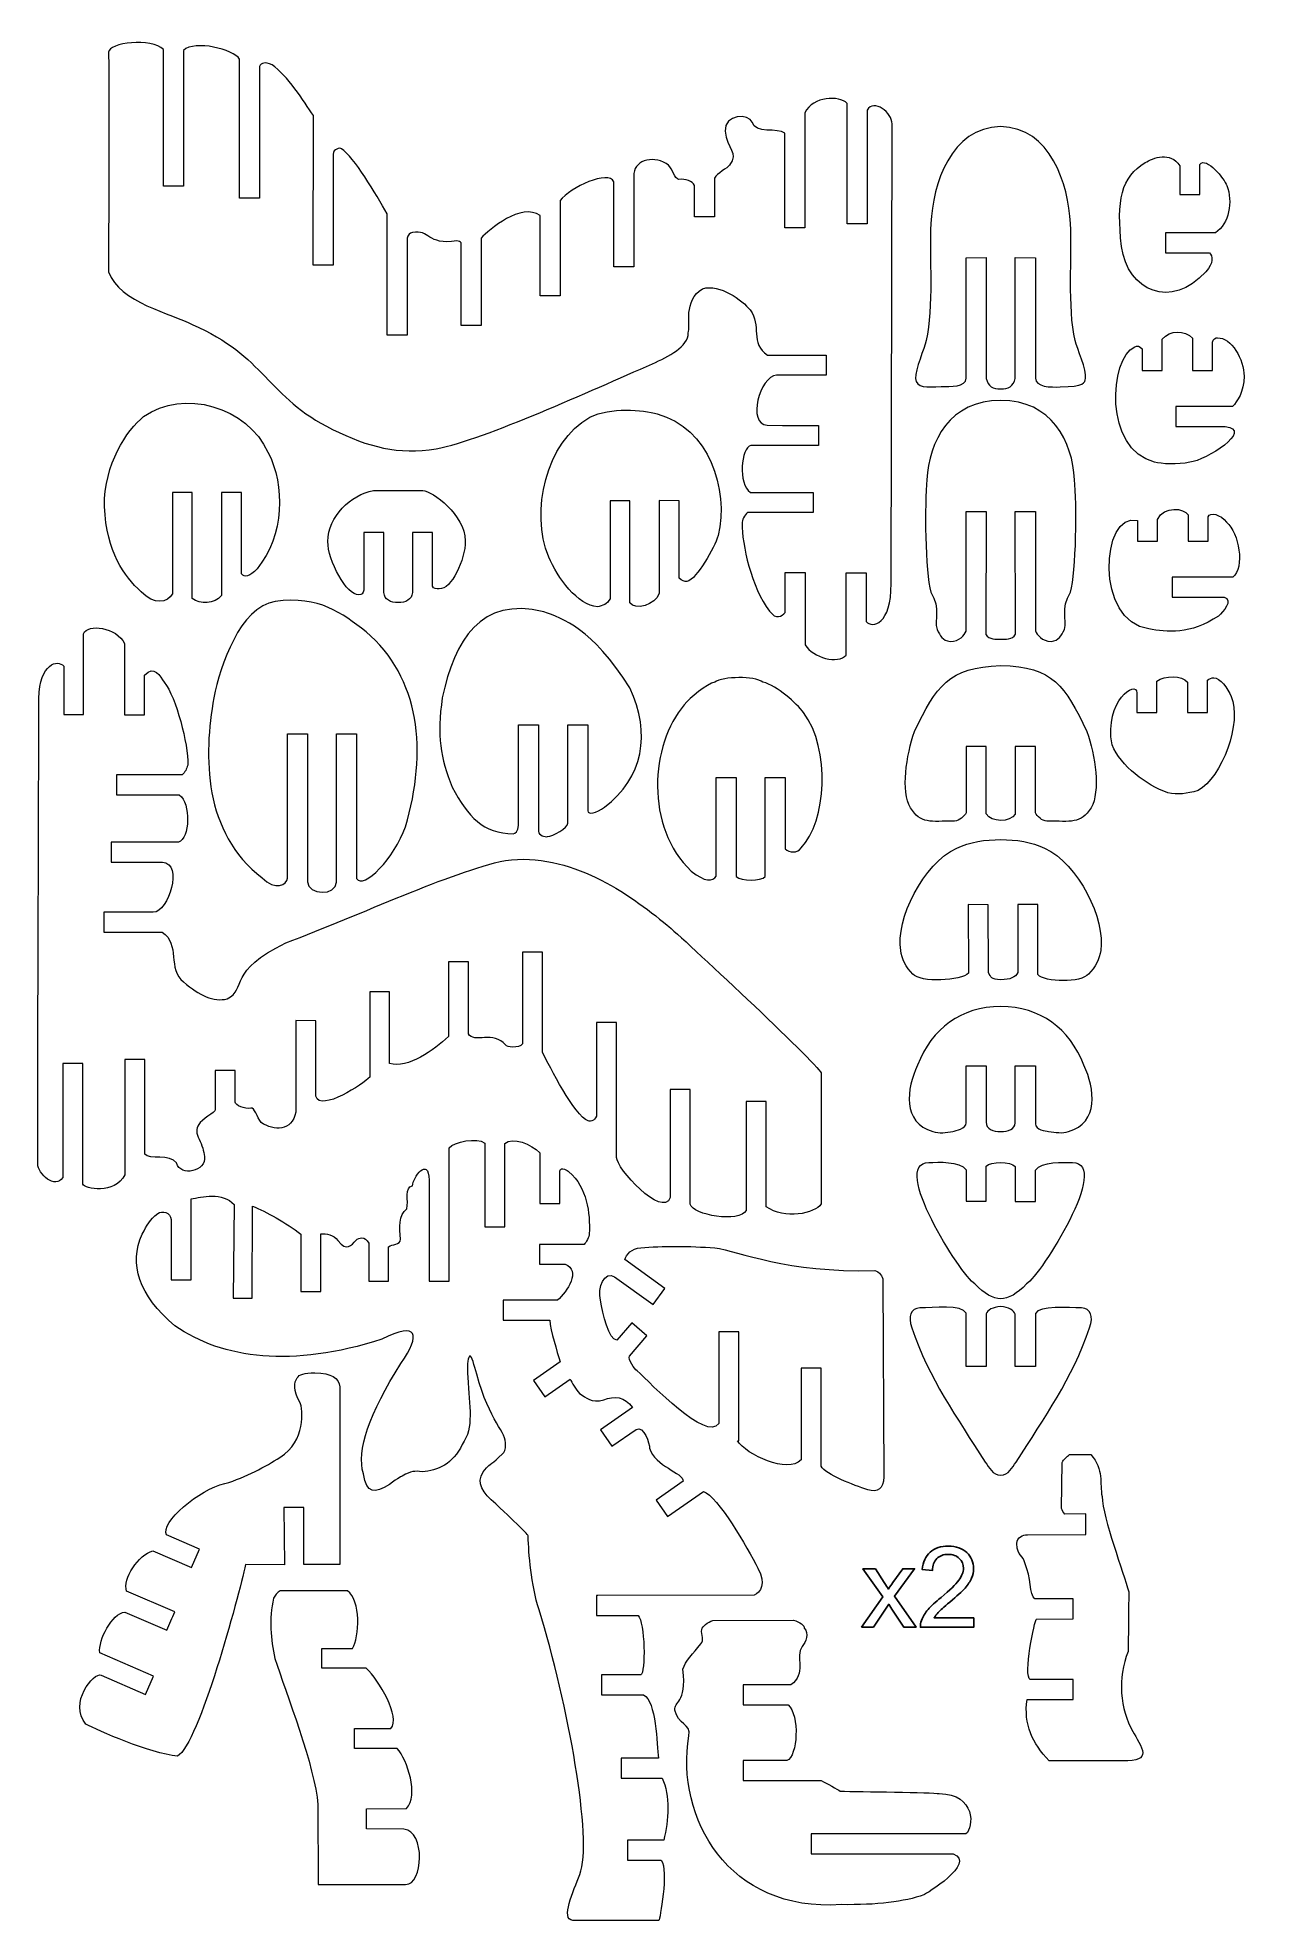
# Model space of a CAD drawing. Header units: centimetres. Extents: x -92 to 91, y -141 to 142.
import ezdxf

# ---------------------------------------------------------------- set-up
doc = ezdxf.new("R2010")
doc.units = ezdxf.units.CM
doc.header["$MEASUREMENT"] = 0
doc.layers.add('Livello 1', color=7, linetype='Continuous')

msp = doc.modelspace()

# ---------------------------------------------------------------- linework, layer by layer
at = {"layer": 'Livello 1', "color": 250, "lineweight": 20}
for points, knots in [([(-59.02, 137.48), (-58.75, 138.05), (-58.21, 138.23), (-57.14, 137.74), (-57.14, 137.74), (-54.85, 136.18), (-52.38, 132.28), (-50.91, 130.1), (-50.91, 130.1), (-50.91, 130.1), (-50.96, 107.63), (-50.96, 107.63), (-50.96, 107.63), (-50.96, 107.63), (-47.96, 107.63), (-47.96, 107.63), (-47.96, 107.63), (-47.96, 107.63), (-47.96, 124.31), (-47.96, 124.31), (-47.96, 124.31), (-47.91, 125.07), (-46.92, 125.35), (-46.7, 125.1), (-46.7, 125.1), (-44.83, 123.98), (-41.5, 118.24), (-39.84, 115.36), (-39.84, 115.36), (-39.84, 115.36), (-39.84, 97.1), (-39.84, 97.1), (-39.84, 97.1), (-39.04, 97.1), (-37.89, 97.1), (-36.83, 97.1), (-36.83, 97.1), (-36.83, 101.97), (-36.83, 106.83), (-36.83, 111.7), (-36.83, 111.7), (-36.71, 112.1), (-36.45, 112.53), (-36.01, 112.54), (-36.01, 112.54), (-33.45, 113.06), (-33.87, 110.59), (-29.38, 111.28), (-29.38, 111.28), (-29.07, 111.27), (-28.85, 111.15), (-28.69, 110.99), (-28.69, 110.99), (-28.69, 110.99), (-28.69, 98.56), (-28.69, 98.56), (-28.69, 98.56), (-28.69, 98.56), (-25.69, 98.56), (-25.69, 98.56), (-25.69, 98.56), (-25.69, 98.56), (-25.69, 111.69), (-25.69, 111.69), (-25.69, 111.69), (-24.52, 113.01), (-19.66, 117.07), (-16.84, 115.09), (-16.84, 115.09), (-16.84, 115.09), (-16.84, 103.04), (-16.84, 103.04), (-16.84, 103.04), (-15.83, 103.04), (-14.82, 103.04), (-13.84, 103.04), (-13.84, 103.04), (-13.84, 103.04), (-13.84, 117.33), (-13.84, 117.33), (-13.84, 117.33), (-12.32, 119.36), (-6.52, 121.97), (-5.74, 120.17), (-5.74, 120.17), (-5.74, 120.17), (-5.74, 107.38), (-5.74, 107.38), (-5.74, 107.38), (-5.74, 107.38), (-5.54, 107.38), (-5.54, 107.38), (-5.54, 107.38), (-5.54, 107.38), (-5.54, 107.37), (-5.54, 107.37), (-5.54, 107.37), (-5.54, 107.37), (-2.74, 107.37), (-2.74, 107.37), (-2.74, 107.37), (-2.74, 112.04), (-2.74, 116.71), (-2.74, 121.39), (-2.74, 121.39), (-2.55, 123.6), (0.48, 124.13), (2.46, 122.68), (2.46, 122.68), (3.07, 122.07), (3.32, 120.57), (4.03, 120.52), (4.03, 120.52), (5.03, 120.64), (6.07, 120.26), (6.36, 119.61), (6.36, 119.61), (6.36, 119.61), (6.36, 114.88), (6.36, 114.88), (6.36, 114.88), (6.36, 114.88), (9.36, 114.88), (9.36, 114.88), (9.36, 114.88), (9.36, 114.88), (9.36, 120.72), (9.36, 120.72), (9.36, 120.72), (9.76, 121.41), (11.31, 122.26), (11.63, 122.65), (11.63, 122.65), (13.06, 124.57), (11.21, 125.11), (10.99, 127.77), (10.99, 127.77), (10.78, 130.4), (14.61, 130.42), (15.03, 129.1), (15.03, 129.1), (15.5, 127.3), (18.85, 128.35), (19.95, 127.46), (19.95, 127.46), (19.95, 127.46), (19.95, 113.23), (19.95, 113.23), (19.95, 113.23), (19.95, 113.23), (22.95, 113.23), (22.95, 113.23), (22.95, 113.23), (22.95, 113.23), (22.95, 130.52), (22.95, 130.52), (22.95, 130.52), (24.16, 133.07), (28.13, 133.13), (29.29, 131.95), (29.29, 131.95), (29.29, 131.95), (29.29, 113.82), (29.29, 113.82), (29.29, 113.82), (29.29, 113.82), (32.29, 113.82), (32.29, 113.82), (32.29, 113.82), (32.29, 113.82), (32.29, 130.93), (32.29, 130.93), (32.29, 130.93), (33.35, 132.72), (36.05, 130.49), (36.06, 128.87), (36.06, 128.87), (36.06, 128.87), (35.91, 59.78), (35.91, 59.78), (35.91, 59.78), (35.97, 53.6), (33.07, 53.01), (32.15, 54.09), (32.15, 54.09), (32.15, 54.09), (32.15, 61.38), (32.15, 61.38), (32.15, 61.38), (31.15, 61.38), (30.15, 61.38), (29.15, 61.38), (29.15, 61.38), (29.15, 61.38), (29.15, 49.04), (29.15, 49.04), (29.15, 49.04), (27.93, 47.65), (24.21, 48.58), (22.98, 50.6), (22.98, 50.6), (22.98, 50.6), (22.98, 61.44), (22.98, 61.44), (22.98, 61.44), (22.98, 61.44), (19.98, 61.44), (19.98, 61.44), (19.98, 61.44), (19.98, 61.44), (19.98, 55.45), (19.98, 55.45), (19.98, 55.45), (19.52, 54.82), (18.62, 54.33), (17.65, 55.62), (17.65, 55.62), (14.87, 59.23), (13.5, 65.69), (13.5, 68.85), (13.5, 68.85), (13.51, 69.25), (13.86, 70.12), (14.35, 70.46), (14.35, 70.46), (14.35, 70.46), (24.19, 70.46), (24.19, 70.46), (24.19, 70.46), (24.19, 70.46), (24.19, 73.46), (24.19, 73.46), (24.19, 73.46), (24.19, 73.46), (14.77, 73.46), (14.77, 73.46), (14.77, 73.46), (12.83, 74.79), (13.42, 80.18), (14.82, 80.55), (14.82, 80.55), (14.82, 80.55), (25.02, 80.55), (25.02, 80.55), (25.02, 80.55), (25.02, 80.55), (25.02, 83.55), (25.02, 83.55), (25.02, 83.55), (25.02, 83.55), (19.57, 83.55), (19.57, 83.55), (19.57, 83.55), (19.57, 83.55), (17.3, 83.57), (17.3, 83.57), (17.3, 83.57), (14.19, 83.71), (16.22, 91), (18.69, 91.09), (18.69, 91.09), (18.69, 91.09), (26.13, 91.09), (26.13, 91.09), (26.13, 91.09), (26.13, 91.09), (26.13, 94.09), (26.13, 94.09), (26.13, 94.09), (26.13, 94.09), (17.35, 94.09), (17.35, 94.09), (17.35, 94.09), (14.66, 95.88), (16.44, 98.57), (14.74, 100.91), (14.74, 100.91), (13.53, 102.35), (10.19, 104.88), (7.58, 104.1), (7.58, 104.1), (4.63, 102.34), (5.79, 98.47), (5.42, 97.44), (5.42, 97.44), (5.43, 95.4), (2.44, 93.91), (0.06, 92.8), (0.06, 92.8), (-9.4, 88.73), (-24.84, 81.55), (-32.48, 80.03), (-32.48, 80.03), (-38.16, 79.14), (-42.62, 80.26), (-48.07, 82.96), (-48.07, 82.96), (-57.83, 87.79), (-58.2, 94), (-69.12, 98.72), (-69.12, 98.72), (-72.09, 100.26), (-80.14, 102.08), (-81.7, 106.61), (-81.7, 106.61), (-81.7, 118.05), (-81.63, 128.19), (-81.7, 139.63), (-81.7, 139.63), (-81.73, 141.08), (-75.21, 141.82), (-73.45, 140.04), (-73.45, 140.04), (-73.45, 140.04), (-73.45, 119.5), (-73.45, 119.5), (-73.45, 119.5), (-72.45, 119.5), (-71.45, 119.5), (-70.44, 119.5), (-70.44, 119.5), (-70.44, 119.5), (-70.44, 139.91), (-70.44, 139.91), (-70.44, 139.91), (-68.73, 141.49), (-62.91, 140.1), (-62.02, 138.58), (-62.02, 138.58), (-62.02, 138.58), (-62.02, 117.71), (-62.02, 117.71), (-62.02, 117.71), (-62.02, 117.71), (-59.02, 117.71), (-59.02, 117.71), (-59.02, 117.71), (-59.02, 117.71), (-59.02, 137.48), (-59.02, 137.48)], [0, 0, 0, 0, 0.011765, 0.011765, 0.011765, 0.011765, 0.023529, 0.023529, 0.023529, 0.023529, 0.035294, 0.035294, 0.035294, 0.035294, 0.047059, 0.047059, 0.047059, 0.047059, 0.058824, 0.058824, 0.058824, 0.058824, 0.070588, 0.070588, 0.070588, 0.070588, 0.082353, 0.082353, 0.082353, 0.082353, 0.094118, 0.094118, 0.094118, 0.094118, 0.105882, 0.105882, 0.105882, 0.105882, 0.117647, 0.117647, 0.117647, 0.117647, 0.129412, 0.129412, 0.129412, 0.129412, 0.141176, 0.141176, 0.141176, 0.141176, 0.152941, 0.152941, 0.152941, 0.152941, 0.164706, 0.164706, 0.164706, 0.164706, 0.176471, 0.176471, 0.176471, 0.176471, 0.188235, 0.188235, 0.188235, 0.188235, 0.2, 0.2, 0.2, 0.2, 0.211765, 0.211765, 0.211765, 0.211765, 0.223529, 0.223529, 0.223529, 0.223529, 0.235294, 0.235294, 0.235294, 0.235294, 0.247059, 0.247059, 0.247059, 0.247059, 0.258824, 0.258824, 0.258824, 0.258824, 0.270588, 0.270588, 0.270588, 0.270588, 0.282353, 0.282353, 0.282353, 0.282353, 0.294118, 0.294118, 0.294118, 0.294118, 0.305882, 0.305882, 0.305882, 0.305882, 0.317647, 0.317647, 0.317647, 0.317647, 0.329412, 0.329412, 0.329412, 0.329412, 0.341176, 0.341176, 0.341176, 0.341176, 0.352941, 0.352941, 0.352941, 0.352941, 0.364706, 0.364706, 0.364706, 0.364706, 0.376471, 0.376471, 0.376471, 0.376471, 0.388235, 0.388235, 0.388235, 0.388235, 0.4, 0.4, 0.4, 0.4, 0.411765, 0.411765, 0.411765, 0.411765, 0.423529, 0.423529, 0.423529, 0.423529, 0.435294, 0.435294, 0.435294, 0.435294, 0.447059, 0.447059, 0.447059, 0.447059, 0.458824, 0.458824, 0.458824, 0.458824, 0.470588, 0.470588, 0.470588, 0.470588, 0.482353, 0.482353, 0.482353, 0.482353, 0.494118, 0.494118, 0.494118, 0.494118, 0.505882, 0.505882, 0.505882, 0.505882, 0.517647, 0.517647, 0.517647, 0.517647, 0.529412, 0.529412, 0.529412, 0.529412, 0.541176, 0.541176, 0.541176, 0.541176, 0.552941, 0.552941, 0.552941, 0.552941, 0.564706, 0.564706, 0.564706, 0.564706, 0.576471, 0.576471, 0.576471, 0.576471, 0.588235, 0.588235, 0.588235, 0.588235, 0.6, 0.6, 0.6, 0.6, 0.611765, 0.611765, 0.611765, 0.611765, 0.623529, 0.623529, 0.623529, 0.623529, 0.635294, 0.635294, 0.635294, 0.635294, 0.647059, 0.647059, 0.647059, 0.647059, 0.658824, 0.658824, 0.658824, 0.658824, 0.670588, 0.670588, 0.670588, 0.670588, 0.682353, 0.682353, 0.682353, 0.682353, 0.694118, 0.694118, 0.694118, 0.694118, 0.705882, 0.705882, 0.705882, 0.705882, 0.717647, 0.717647, 0.717647, 0.717647, 0.729412, 0.729412, 0.729412, 0.729412, 0.741176, 0.741176, 0.741176, 0.741176, 0.752941, 0.752941, 0.752941, 0.752941, 0.764706, 0.764706, 0.764706, 0.764706, 0.776471, 0.776471, 0.776471, 0.776471, 0.788235, 0.788235, 0.788235, 0.788235, 0.8, 0.8, 0.8, 0.8, 0.811765, 0.811765, 0.811765, 0.811765, 0.823529, 0.823529, 0.823529, 0.823529, 0.835294, 0.835294, 0.835294, 0.835294, 0.847059, 0.847059, 0.847059, 0.847059, 0.858824, 0.858824, 0.858824, 0.858824, 0.870588, 0.870588, 0.870588, 0.870588, 0.882353, 0.882353, 0.882353, 0.882353, 0.894118, 0.894118, 0.894118, 0.894118, 0.905882, 0.905882, 0.905882, 0.905882, 0.917647, 0.917647, 0.917647, 0.917647, 0.929412, 0.929412, 0.929412, 0.929412, 0.941176, 0.941176, 0.941176, 0.941176, 0.952941, 0.952941, 0.952941, 0.952941, 0.964706, 0.964706, 0.964706, 0.964706, 0.976471, 0.976471, 0.976471, 0.976471, 0.988235, 0.988235, 0.988235, 0.988235, 1, 1, 1, 1]), ([(52.37, 128.45), (59.88, 128.33), (62.57, 119.78), (62.86, 113.88), (62.86, 113.88), (63.14, 109.09), (62.42, 101.28), (63.56, 96.31), (63.56, 96.31), (63.85, 95.13), (65.34, 91.86), (65.15, 90.62), (65.15, 90.62), (65, 89.98), (65.01, 89.37), (61.3, 89.35), (61.3, 89.35), (59.93, 89.25), (57.59, 89.34), (57.59, 90.64), (57.59, 90.64), (57.59, 90.64), (57.59, 108.75), (57.59, 108.75), (57.59, 108.75), (57.59, 108.75), (54.58, 108.76), (54.58, 108.76), (54.58, 108.76), (54.58, 108.76), (54.58, 90.58), (54.58, 90.58), (54.58, 90.58), (54.24, 89.46), (53.55, 88.99), (52.37, 89.04), (52.37, 89.04), (51.2, 88.99), (50.52, 89.46), (50.18, 90.58), (50.18, 90.58), (50.18, 90.58), (50.18, 108.77), (50.18, 108.77), (50.18, 108.77), (50.18, 108.77), (47.19, 108.75), (47.19, 108.75), (47.19, 108.75), (47.19, 108.75), (47.19, 90.64), (47.19, 90.64), (47.19, 90.64), (47.19, 89.34), (44.79, 89.37), (43.44, 89.39), (43.44, 89.39), (41.23, 89.33), (39.69, 89.13), (39.59, 90.62), (39.59, 90.62), (39.52, 91.97), (40.9, 95.13), (41.19, 96.31), (41.19, 96.31), (42.33, 101.28), (41.61, 109.09), (41.88, 113.88), (41.88, 113.88), (42.18, 119.78), (44.86, 128.33), (52.37, 128.45)], [0, 0, 0, 0, 0.055556, 0.055556, 0.055556, 0.055556, 0.111111, 0.111111, 0.111111, 0.111111, 0.166667, 0.166667, 0.166667, 0.166667, 0.222222, 0.222222, 0.222222, 0.222222, 0.277778, 0.277778, 0.277778, 0.277778, 0.333333, 0.333333, 0.333333, 0.333333, 0.388889, 0.388889, 0.388889, 0.388889, 0.444444, 0.444444, 0.444444, 0.444444, 0.5, 0.5, 0.5, 0.5, 0.555556, 0.555556, 0.555556, 0.555556, 0.611111, 0.611111, 0.611111, 0.611111, 0.666667, 0.666667, 0.666667, 0.666667, 0.722222, 0.722222, 0.722222, 0.722222, 0.777778, 0.777778, 0.777778, 0.777778, 0.833333, 0.833333, 0.833333, 0.833333, 0.888889, 0.888889, 0.888889, 0.888889, 0.944444, 0.944444, 0.944444, 0.944444, 1, 1, 1, 1]), ([(74.11, 123.04), (70.5, 120.93), (69.76, 117.37), (70.54, 110.46), (70.54, 110.46), (71.43, 103.7), (78.08, 100.89), (83.21, 106.65), (83.21, 106.65), (84.38, 107.95), (84.32, 109.02), (83.74, 109.51), (83.74, 109.51), (83.74, 109.51), (77.13, 109.51), (77.13, 109.51), (77.13, 109.51), (77.13, 109.51), (77.13, 112.51), (77.13, 112.51), (77.13, 112.51), (77.13, 112.51), (84.67, 112.51), (84.67, 112.51), (84.67, 112.51), (86.72, 113.81), (87.3, 117.19), (86.38, 119.61), (86.38, 119.61), (85.98, 120.5), (83.36, 124.03), (82.29, 122.78), (82.29, 122.78), (82.29, 122.78), (82.29, 118.24), (82.29, 118.24), (82.29, 118.24), (82.29, 118.24), (79.29, 118.24), (79.29, 118.24), (79.29, 118.24), (79.29, 118.24), (79.29, 122.58), (79.29, 122.58), (79.29, 122.58), (77.94, 124.76), (75.27, 123.77), (74.11, 123.04)], [0, 0, 0, 0, 0.083333, 0.083333, 0.083333, 0.083333, 0.166667, 0.166667, 0.166667, 0.166667, 0.25, 0.25, 0.25, 0.25, 0.333333, 0.333333, 0.333333, 0.333333, 0.416667, 0.416667, 0.416667, 0.416667, 0.5, 0.5, 0.5, 0.5, 0.583333, 0.583333, 0.583333, 0.583333, 0.666667, 0.666667, 0.666667, 0.666667, 0.75, 0.75, 0.75, 0.75, 0.833333, 0.833333, 0.833333, 0.833333, 0.916667, 0.916667, 0.916667, 0.916667, 1, 1, 1, 1]), ([(76.65, 96.52), (76.65, 96.52), (76.63, 91.78), (76.63, 91.78), (76.63, 91.78), (75.56, 91.78), (74.61, 91.78), (73.63, 91.78), (73.63, 91.78), (73.63, 91.78), (73.63, 95.06), (73.63, 95.06), (73.63, 95.06), (73.28, 95.4), (72.85, 95.63), (72.55, 95.38), (72.55, 95.38), (68.68, 93.64), (67.83, 79.93), (75.52, 78.02), (75.52, 78.02), (76.46, 77.76), (79.05, 77.62), (80.82, 78.01), (80.82, 78.01), (83.19, 78.31), (90.51, 82.82), (86.11, 83.4), (86.11, 83.4), (86.11, 83.4), (78.72, 83.4), (78.72, 83.4), (78.72, 83.4), (78.72, 83.4), (78.72, 86.4), (78.72, 86.4), (78.72, 86.4), (78.72, 86.4), (87.23, 86.4), (87.23, 86.4), (87.23, 86.4), (87.9, 87.1), (88.97, 88.61), (88.97, 90.94), (88.97, 90.94), (88.97, 93.44), (87.01, 96.83), (84.99, 96.7), (84.99, 96.7), (84.71, 96.83), (84.23, 96.44), (84.23, 96.06), (84.23, 96.06), (84.23, 96.06), (84.23, 91.78), (84.23, 91.78), (84.23, 91.78), (84.23, 91.78), (81.23, 91.78), (81.23, 91.78), (81.23, 91.78), (81.23, 91.78), (81.23, 96.65), (81.23, 96.65), (81.23, 96.65), (80.05, 97.9), (77.81, 97.94), (76.65, 96.52)], [0, 0, 0, 0, 0.058824, 0.058824, 0.058824, 0.058824, 0.117647, 0.117647, 0.117647, 0.117647, 0.176471, 0.176471, 0.176471, 0.176471, 0.235294, 0.235294, 0.235294, 0.235294, 0.294118, 0.294118, 0.294118, 0.294118, 0.352941, 0.352941, 0.352941, 0.352941, 0.411765, 0.411765, 0.411765, 0.411765, 0.470588, 0.470588, 0.470588, 0.470588, 0.529412, 0.529412, 0.529412, 0.529412, 0.588235, 0.588235, 0.588235, 0.588235, 0.647059, 0.647059, 0.647059, 0.647059, 0.705882, 0.705882, 0.705882, 0.705882, 0.764706, 0.764706, 0.764706, 0.764706, 0.823529, 0.823529, 0.823529, 0.823529, 0.882353, 0.882353, 0.882353, 0.882353, 0.941176, 0.941176, 0.941176, 0.941176, 1, 1, 1, 1]), ([(-61.74, 61.25), (-61.23, 60.68), (-60.54, 60.79), (-59.36, 62.02), (-59.36, 62.02), (-55.33, 66.99), (-55.12, 74.57), (-57.75, 79.52), (-57.75, 79.52), (-60.81, 86.3), (-70.5, 89.2), (-76.43, 84.87), (-76.43, 84.87), (-78.98, 82.85), (-82.38, 77.73), (-82.33, 71.37), (-82.33, 71.37), (-81.95, 64.44), (-79.45, 60.95), (-76.81, 58.56), (-76.81, 58.56), (-74.81, 56.52), (-72.83, 56.86), (-72.12, 58.26), (-72.12, 58.26), (-72.12, 58.26), (-72.12, 73.47), (-72.12, 73.47), (-72.12, 73.47), (-72.12, 73.47), (-69.12, 73.47), (-69.12, 73.47), (-69.12, 73.47), (-69.12, 73.47), (-69.12, 57.54), (-69.12, 57.54), (-69.12, 57.54), (-67.97, 56.67), (-65.74, 56.65), (-64.75, 57.97), (-64.75, 57.97), (-64.75, 57.97), (-64.75, 73.48), (-64.75, 73.48), (-64.75, 73.48), (-64.75, 73.48), (-61.74, 73.46), (-61.74, 73.46), (-61.74, 73.46), (-61.74, 73.46), (-61.74, 61.25), (-61.74, 61.25)], [0, 0, 0, 0, 0.076923, 0.076923, 0.076923, 0.076923, 0.153846, 0.153846, 0.153846, 0.153846, 0.230769, 0.230769, 0.230769, 0.230769, 0.307692, 0.307692, 0.307692, 0.307692, 0.384615, 0.384615, 0.384615, 0.384615, 0.461538, 0.461538, 0.461538, 0.461538, 0.538462, 0.538462, 0.538462, 0.538462, 0.615385, 0.615385, 0.615385, 0.615385, 0.692308, 0.692308, 0.692308, 0.692308, 0.769231, 0.769231, 0.769231, 0.769231, 0.846154, 0.846154, 0.846154, 0.846154, 0.923077, 0.923077, 0.923077, 0.923077, 1, 1, 1, 1]), ([(-3.34, 56.87), (-2.66, 55.76), (0.55, 56.48), (1.04, 58.35), (1.04, 58.35), (1.04, 58.35), (1.04, 72.27), (1.04, 72.27), (1.04, 72.27), (1.04, 72.27), (4.05, 72.23), (4.05, 72.23), (4.05, 72.23), (4.05, 72.23), (4.05, 60.58), (4.05, 60.58), (4.05, 60.58), (4.4, 60.27), (4.95, 60.04), (5.23, 60.09), (5.23, 60.09), (6.78, 60.48), (9.31, 65.15), (9.92, 66.99), (9.92, 66.99), (11.56, 74.04), (8.52, 83.18), (0.77, 85.27), (0.77, 85.27), (-1.41, 85.93), (-6.25, 86.31), (-9.38, 84.8), (-9.38, 84.8), (-15.99, 81), (-18.38, 70.63), (-15.54, 63.77), (-15.54, 63.77), (-14.28, 60.71), (-11.14, 56.45), (-8.24, 56.31), (-8.24, 56.31), (-7.46, 56.4), (-6.71, 56.71), (-6.34, 57.5), (-6.34, 57.5), (-6.34, 57.5), (-6.34, 72.23), (-6.34, 72.23), (-6.34, 72.23), (-6.34, 72.23), (-3.34, 72.23), (-3.34, 72.23), (-3.34, 72.23), (-3.34, 72.23), (-3.34, 56.87), (-3.34, 56.87)], [0, 0, 0, 0, 0.071429, 0.071429, 0.071429, 0.071429, 0.142857, 0.142857, 0.142857, 0.142857, 0.214286, 0.214286, 0.214286, 0.214286, 0.285714, 0.285714, 0.285714, 0.285714, 0.357143, 0.357143, 0.357143, 0.357143, 0.428571, 0.428571, 0.428571, 0.428571, 0.5, 0.5, 0.5, 0.5, 0.571429, 0.571429, 0.571429, 0.571429, 0.642857, 0.642857, 0.642857, 0.642857, 0.714286, 0.714286, 0.714286, 0.714286, 0.785714, 0.785714, 0.785714, 0.785714, 0.857143, 0.857143, 0.857143, 0.857143, 0.928571, 0.928571, 0.928571, 0.928571, 1, 1, 1, 1]), ([(52.38, 87.31), (60, 87.34), (63.2, 81.14), (63.47, 75.38), (63.47, 75.38), (63.82, 71.93), (63.77, 61.47), (62.87, 58.51), (62.87, 58.51), (61.32, 55.91), (62.43, 54.5), (61.95, 52.88), (61.95, 52.88), (61.46, 51.99), (61.14, 51.2), (59.99, 51.09), (59.99, 51.09), (58.55, 51.1), (57.87, 52.07), (57.59, 52.7), (57.59, 52.7), (57.59, 52.7), (57.59, 70.6), (57.59, 70.6), (57.59, 70.6), (57.59, 70.6), (54.58, 70.61), (54.58, 70.61), (54.58, 70.61), (54.58, 70.61), (54.6, 52.17), (54.6, 52.17), (54.6, 52.17), (54.18, 51.32), (53.03, 51.46), (52.38, 51.44), (52.38, 51.44), (51.73, 51.46), (50.6, 51.3), (50.17, 52.15), (50.17, 52.15), (50.17, 52.15), (50.18, 70.62), (50.18, 70.62), (50.18, 70.62), (50.18, 70.62), (47.19, 70.6), (47.19, 70.6), (47.19, 70.6), (47.19, 70.6), (47.19, 52.65), (47.19, 52.65), (47.19, 52.65), (46.91, 52.02), (46.21, 51.1), (44.77, 51.09), (44.77, 51.09), (43.62, 51.2), (43.3, 51.99), (42.81, 52.88), (42.81, 52.88), (42.33, 54.5), (43.44, 55.91), (41.89, 58.51), (41.89, 58.51), (40.99, 61.47), (40.94, 71.93), (41.29, 75.38), (41.29, 75.38), (41.56, 81.14), (44.76, 87.34), (52.38, 87.31)], [0, 0, 0, 0, 0.055556, 0.055556, 0.055556, 0.055556, 0.111111, 0.111111, 0.111111, 0.111111, 0.166667, 0.166667, 0.166667, 0.166667, 0.222222, 0.222222, 0.222222, 0.222222, 0.277778, 0.277778, 0.277778, 0.277778, 0.333333, 0.333333, 0.333333, 0.333333, 0.388889, 0.388889, 0.388889, 0.388889, 0.444444, 0.444444, 0.444444, 0.444444, 0.5, 0.5, 0.5, 0.5, 0.555556, 0.555556, 0.555556, 0.555556, 0.611111, 0.611111, 0.611111, 0.611111, 0.666667, 0.666667, 0.666667, 0.666667, 0.722222, 0.722222, 0.722222, 0.722222, 0.777778, 0.777778, 0.777778, 0.777778, 0.833333, 0.833333, 0.833333, 0.833333, 0.888889, 0.888889, 0.888889, 0.888889, 0.944444, 0.944444, 0.944444, 0.944444, 1, 1, 1, 1]), ([(-38.18, 73.75), (-38.18, 73.75), (-41.87, 73.75), (-41.87, 73.75), (-41.87, 73.75), (-45.33, 73.17), (-48.7, 69.84), (-48.74, 66.12), (-48.74, 66.12), (-48.79, 63.24), (-45.87, 57.97), (-44.1, 58.08), (-44.1, 58.08), (-43.66, 58.05), (-43.44, 58.37), (-43.32, 58.78), (-43.32, 58.78), (-43.32, 58.78), (-43.32, 67.46), (-43.32, 67.46), (-43.32, 67.46), (-43.32, 67.46), (-40.32, 67.46), (-40.32, 67.46), (-40.32, 67.46), (-40.32, 67.46), (-40.32, 58.42), (-40.32, 58.42), (-40.32, 58.42), (-40.26, 57.34), (-39.29, 56.92), (-38.18, 56.94), (-38.18, 56.94), (-37.07, 56.92), (-36.1, 57.34), (-36.04, 58.42), (-36.04, 58.42), (-36.04, 58.42), (-36.04, 67.46), (-36.04, 67.46), (-36.04, 67.46), (-36.04, 67.46), (-33.04, 67.46), (-33.04, 67.46), (-33.04, 67.46), (-33.04, 67.46), (-33.04, 59.38), (-33.04, 59.38), (-33.04, 59.38), (-32.92, 58.98), (-32.44, 58.96), (-32, 58.99), (-32, 58.99), (-30.23, 58.88), (-28.05, 63.33), (-28.1, 66.21), (-28.1, 66.21), (-28.14, 70.14), (-33, 73.68), (-34.49, 73.75), (-34.49, 73.75), (-34.49, 73.75), (-38.18, 73.75), (-38.18, 73.75)], [0, 0, 0, 0, 0.0625, 0.0625, 0.0625, 0.0625, 0.125, 0.125, 0.125, 0.125, 0.1875, 0.1875, 0.1875, 0.1875, 0.25, 0.25, 0.25, 0.25, 0.3125, 0.3125, 0.3125, 0.3125, 0.375, 0.375, 0.375, 0.375, 0.4375, 0.4375, 0.4375, 0.4375, 0.5, 0.5, 0.5, 0.5, 0.5625, 0.5625, 0.5625, 0.5625, 0.625, 0.625, 0.625, 0.625, 0.6875, 0.6875, 0.6875, 0.6875, 0.75, 0.75, 0.75, 0.75, 0.8125, 0.8125, 0.8125, 0.8125, 0.875, 0.875, 0.875, 0.875, 0.9375, 0.9375, 0.9375, 0.9375, 1, 1, 1, 1]), ([(72.95, 66.16), (72.95, 66.16), (72.93, 69.25), (72.93, 69.25), (72.93, 69.25), (67.43, 70.66), (66.54, 53.95), (74.64, 53), (74.64, 53), (77.34, 52.45), (80.89, 52.08), (85.12, 54.91), (85.12, 54.91), (85.8, 55.44), (87.41, 57.35), (85.97, 57.74), (85.97, 57.74), (85.97, 57.74), (78.17, 57.74), (78.17, 57.74), (78.17, 57.74), (78.17, 57.74), (78.17, 60.74), (78.17, 60.74), (78.17, 60.74), (78.17, 60.74), (87.25, 60.74), (87.25, 60.74), (87.25, 60.74), (89.08, 62.2), (88.25, 67.38), (86.3, 69.02), (86.3, 69.02), (85.5, 70.17), (83.77, 70.62), (83.55, 69.8), (83.55, 69.8), (83.55, 69.8), (83.55, 66.16), (83.55, 66.16), (83.55, 66.16), (82.55, 66.16), (81.55, 66.16), (80.55, 66.16), (80.55, 66.16), (80.55, 66.16), (80.55, 70.12), (80.55, 70.12), (80.55, 70.12), (79.91, 71.13), (76.96, 71.51), (75.95, 69.43), (75.95, 69.43), (75.95, 69.43), (75.95, 66.16), (75.95, 66.16), (75.95, 66.16), (74.95, 66.16), (73.92, 66.16), (72.95, 66.16)], [0, 0, 0, 0, 0.066667, 0.066667, 0.066667, 0.066667, 0.133333, 0.133333, 0.133333, 0.133333, 0.2, 0.2, 0.2, 0.2, 0.266667, 0.266667, 0.266667, 0.266667, 0.333333, 0.333333, 0.333333, 0.333333, 0.4, 0.4, 0.4, 0.4, 0.466667, 0.466667, 0.466667, 0.466667, 0.533333, 0.533333, 0.533333, 0.533333, 0.6, 0.6, 0.6, 0.6, 0.666667, 0.666667, 0.666667, 0.666667, 0.733333, 0.733333, 0.733333, 0.733333, 0.8, 0.8, 0.8, 0.8, 0.866667, 0.866667, 0.866667, 0.866667, 0.933333, 0.933333, 0.933333, 0.933333, 1, 1, 1, 1]), ([(-47.45, 14.94), (-47.47, 12.8), (-51.75, 12.94), (-51.82, 14.97), (-51.82, 14.97), (-51.82, 14.97), (-51.82, 37.2), (-51.82, 37.2), (-51.82, 37.2), (-51.82, 37.2), (-54.82, 37.2), (-54.82, 37.2), (-54.82, 37.2), (-54.82, 37.2), (-54.82, 15.54), (-54.82, 15.54), (-54.82, 15.54), (-54.84, 14.51), (-56.7, 13.57), (-58.64, 15.57), (-58.64, 15.57), (-67.47, 22.31), (-67.45, 33.85), (-65.88, 42.64), (-65.88, 42.64), (-64.94, 47.5), (-61.95, 56.2), (-56.67, 57.1), (-56.67, 57.1), (-49.91, 57.98), (-46.74, 55.37), (-43.01, 52.55), (-43.01, 52.55), (-34.9, 45.73), (-33.7, 34.49), (-37.1, 23.25), (-37.1, 23.25), (-38.65, 18.59), (-43.44, 13.7), (-44.43, 15.46), (-44.43, 15.46), (-44.43, 15.46), (-44.43, 37.21), (-44.43, 37.21), (-44.43, 37.21), (-44.43, 37.21), (-47.45, 37.22), (-47.45, 37.22), (-47.45, 37.22), (-47.45, 37.22), (-47.45, 14.94), (-47.45, 14.94)], [0, 0, 0, 0, 0.076923, 0.076923, 0.076923, 0.076923, 0.153846, 0.153846, 0.153846, 0.153846, 0.230769, 0.230769, 0.230769, 0.230769, 0.307692, 0.307692, 0.307692, 0.307692, 0.384615, 0.384615, 0.384615, 0.384615, 0.461538, 0.461538, 0.461538, 0.461538, 0.538462, 0.538462, 0.538462, 0.538462, 0.615385, 0.615385, 0.615385, 0.615385, 0.692308, 0.692308, 0.692308, 0.692308, 0.769231, 0.769231, 0.769231, 0.769231, 0.846154, 0.846154, 0.846154, 0.846154, 0.923077, 0.923077, 0.923077, 0.923077, 1, 1, 1, 1]), ([(-12.67, 23.79), (-12.66, 23.11), (-14.94, 21.72), (-15.74, 21.76), (-15.74, 21.76), (-16.07, 21.65), (-17.09, 21.97), (-17.09, 22.54), (-17.09, 22.54), (-17.09, 22.54), (-17.09, 38.57), (-17.09, 38.57), (-17.09, 38.57), (-17.09, 38.57), (-20.09, 38.57), (-20.09, 38.57), (-20.09, 38.57), (-20.09, 38.57), (-20.09, 23.43), (-20.09, 23.43), (-20.09, 23.43), (-20.09, 22.56), (-20.63, 22.21), (-20.87, 22.2), (-20.87, 22.2), (-25.41, 22.2), (-27.65, 24.72), (-30.04, 29.19), (-30.04, 29.19), (-31.87, 33.55), (-32.37, 36.94), (-31.55, 42.6), (-31.55, 42.6), (-29.7, 51.31), (-25.82, 57.85), (-16.3, 55.56), (-16.3, 55.56), (-13.39, 54.48), (-9.14, 53.16), (-3.34, 44.13), (-3.34, 44.13), (-0.12, 37.23), (-1.38, 30.55), (-7.15, 26.21), (-7.15, 26.21), (-8.41, 25.28), (-9.66, 24.98), (-9.66, 25.65), (-9.66, 25.65), (-9.66, 25.65), (-9.66, 38.57), (-9.66, 38.57), (-9.66, 38.57), (-9.66, 38.57), (-12.66, 38.57), (-12.66, 38.57), (-12.66, 38.57), (-12.66, 38.57), (-12.66, 26.6), (-12.66, 26.6), (-12.66, 26.6), (-12.67, 25.66), (-12.67, 24.72), (-12.67, 23.79)], [0, 0, 0, 0, 0.0625, 0.0625, 0.0625, 0.0625, 0.125, 0.125, 0.125, 0.125, 0.1875, 0.1875, 0.1875, 0.1875, 0.25, 0.25, 0.25, 0.25, 0.3125, 0.3125, 0.3125, 0.3125, 0.375, 0.375, 0.375, 0.375, 0.4375, 0.4375, 0.4375, 0.4375, 0.5, 0.5, 0.5, 0.5, 0.5625, 0.5625, 0.5625, 0.5625, 0.625, 0.625, 0.625, 0.625, 0.6875, 0.6875, 0.6875, 0.6875, 0.75, 0.75, 0.75, 0.75, 0.8125, 0.8125, 0.8125, 0.8125, 0.875, 0.875, 0.875, 0.875, 0.9375, 0.9375, 0.9375, 0.9375, 1, 1, 1, 1]), ([(-39.46, -12.31), (-36.75, -13.21), (-32.78, -10.26), (-30.62, -8.28), (-30.62, -8.28), (-30.62, -8.28), (-30.62, 2.92), (-30.62, 2.92), (-30.62, 2.92), (-30.62, 2.92), (-27.62, 2.92), (-27.62, 2.92), (-27.62, 2.92), (-27.62, 2.92), (-27.62, -7.87), (-27.62, -7.87), (-27.62, -7.87), (-26.75, -9.39), (-23.85, -7.33), (-22.02, -9.56), (-22.02, -9.56), (-21.91, -9.86), (-20.07, -10.13), (-19.47, -9.39), (-19.47, -9.39), (-19.47, -9.39), (-19.47, 4.38), (-19.47, 4.38), (-19.47, 4.38), (-19.47, 4.38), (-16.47, 4.38), (-16.47, 4.38), (-16.47, 4.38), (-16.47, 4.38), (-16.47, -10.7), (-16.47, -10.7), (-16.47, -10.7), (-15.44, -12.72), (-11.7, -20.21), (-9.62, -20.95), (-9.62, -20.95), (-9.22, -21.11), (-8.37, -20.84), (-8.35, -19.95), (-8.35, -19.95), (-8.35, -19.95), (-8.35, -6.15), (-8.35, -6.15), (-8.35, -6.15), (-8.35, -6.15), (-5.34, -6.15), (-5.34, -6.15), (-5.34, -6.15), (-5.34, -12.62), (-5.34, -19.96), (-5.34, -26.44), (-5.34, -26.44), (-5.45, -28.01), (1.52, -35.65), (2.72, -32.49), (2.72, -32.49), (2.72, -32.49), (2.72, -16.23), (2.72, -16.23), (2.72, -16.23), (2.72, -16.23), (5.72, -16.23), (5.72, -16.23), (5.72, -16.23), (5.72, -16.23), (5.72, -33.46), (5.72, -33.46), (5.72, -33.46), (6.05, -35.11), (13.13, -36.34), (14.14, -34.41), (14.14, -34.41), (14.14, -34.41), (14.14, -18.02), (14.14, -18.02), (14.14, -18.02), (15.24, -18.02), (15.97, -18.02), (17.14, -18.02), (17.14, -18.02), (17.14, -18.02), (17.14, -33.85), (17.14, -33.85), (17.14, -33.85), (19.85, -35.84), (24.5, -34.89), (25.4, -33.43), (25.4, -33.43), (25.4, -33.43), (25.4, -13.76), (25.4, -13.76), (25.4, -13.76), (24.75, -12.29), (4.26, 6.82), (2.26, 8.46), (2.26, 8.46), (-3.64, 13.28), (-12.31, 19.45), (-22.05, 18.19), (-22.05, 18.19), (-30.52, 16.36), (-43.54, 10.13), (-55.08, 5.79), (-55.08, 5.79), (-63.8, 1.55), (-60.87, -1.08), (-63.88, -2.62), (-63.88, -2.62), (-65.94, -3.13), (-68.05, -2.12), (-70.42, -0.08), (-70.42, -0.08), (-72.93, 1.81), (-70.87, 5.62), (-73.65, 7.39), (-73.65, 7.39), (-73.65, 7.39), (-82.43, 7.39), (-82.43, 7.39), (-82.43, 7.39), (-82.43, 7.39), (-82.43, 10.39), (-82.43, 10.39), (-82.43, 10.39), (-82.43, 10.39), (-74.99, 10.39), (-74.99, 10.39), (-74.99, 10.39), (-72.69, 10.43), (-70.44, 17.73), (-73.61, 17.91), (-73.61, 17.91), (-73.61, 17.91), (-81.32, 17.93), (-81.32, 17.93), (-81.32, 17.93), (-81.32, 18.97), (-81.32, 19.99), (-81.32, 20.93), (-81.32, 20.93), (-81.32, 20.93), (-71.21, 20.93), (-71.21, 20.93), (-71.21, 20.93), (-69.48, 21.42), (-69.3, 26.83), (-71.07, 28.02), (-71.07, 28.02), (-71.07, 28.02), (-80.49, 28.02), (-80.49, 28.02), (-80.49, 28.02), (-80.49, 28.02), (-80.49, 31.02), (-80.49, 31.02), (-80.49, 31.02), (-80.49, 31.02), (-70.65, 31.02), (-70.65, 31.02), (-70.65, 31.02), (-70.19, 31.41), (-69.96, 31.97), (-69.81, 32.51), (-69.81, 32.51), (-69.71, 35.74), (-71.54, 42.63), (-73.34, 44.98), (-73.34, 44.98), (-73.96, 45.86), (-74.84, 47.59), (-76.28, 46.03), (-76.28, 46.03), (-76.28, 46.03), (-76.28, 40.04), (-76.28, 40.04), (-76.28, 40.04), (-76.28, 40.04), (-79.29, 40.04), (-79.29, 40.04), (-79.29, 40.04), (-79.29, 40.04), (-79.29, 50.77), (-79.29, 50.77), (-79.29, 50.77), (-80.49, 53.23), (-84.93, 53.82), (-85.45, 52.25), (-85.45, 52.25), (-85.45, 48.27), (-85.45, 44.08), (-85.45, 40.1), (-85.45, 40.1), (-85.45, 40.1), (-88.45, 40.1), (-88.45, 40.1), (-88.45, 40.1), (-88.45, 40.1), (-88.45, 47.39), (-88.45, 47.39), (-88.45, 47.39), (-89.37, 48.41), (-92.01, 47.84), (-92.2, 42.53), (-92.2, 42.53), (-92.2, 18.14), (-92.36, -2.99), (-92.36, -27.39), (-92.36, -27.39), (-92.33, -28.94), (-89.7, -31.3), (-88.59, -29.45), (-88.59, -29.45), (-88.59, -29.45), (-88.59, -12.34), (-88.59, -12.34), (-88.59, -12.34), (-88.59, -12.34), (-85.59, -12.34), (-85.59, -12.34), (-85.59, -12.34), (-85.59, -12.34), (-85.59, -30.47), (-85.59, -30.47), (-85.59, -30.47), (-85.35, -31.12), (-80.76, -32.17), (-79.26, -29.04), (-79.26, -29.04), (-79.26, -29.04), (-79.26, -11.75), (-79.26, -11.75), (-79.26, -11.75), (-79.26, -11.75), (-76.26, -11.75), (-76.26, -11.75), (-76.26, -11.75), (-76.26, -11.75), (-76.26, -25.98), (-76.26, -25.98), (-76.26, -25.98), (-75.56, -26.87), (-72.53, -25.83), (-71.47, -27.28), (-71.47, -27.28), (-70.94, -29.42), (-66.93, -28.55), (-67.29, -26.29), (-67.29, -26.29), (-67.41, -25.55), (-67.61, -24.55), (-68.11, -23.71), (-68.11, -23.71), (-68.53, -22.84), (-68.61, -22.14), (-68.16, -21.5), (-68.16, -21.5), (-67.76, -20.71), (-65.66, -19.74), (-65.67, -19.24), (-65.67, -19.24), (-65.67, -19.24), (-65.67, -13.4), (-65.67, -13.4), (-65.67, -13.4), (-65.67, -13.4), (-62.67, -13.4), (-62.67, -13.4), (-62.67, -13.4), (-62.67, -13.4), (-62.67, -18.13), (-62.67, -18.13), (-62.67, -18.13), (-62.68, -18.62), (-61.24, -19.22), (-60.33, -19.04), (-60.33, -19.04), (-59.79, -18.88), (-59.4, -20.42), (-58.76, -21.2), (-58.76, -21.2), (-56.88, -22.48), (-54.11, -22.54), (-53.57, -19.66), (-53.57, -19.66), (-53.57, -19.66), (-53.57, -5.89), (-53.57, -5.89), (-53.57, -5.89), (-53.57, -5.89), (-50.56, -5.9), (-50.56, -5.9), (-50.56, -5.9), (-50.56, -5.9), (-50.56, -17.26), (-50.56, -17.26), (-50.56, -17.26), (-49.84, -19.67), (-43.34, -15.37), (-42.46, -14.38), (-42.46, -14.38), (-42.46, -14.38), (-42.46, -1.56), (-42.46, -1.56), (-42.46, -1.56), (-42.46, -1.56), (-39.46, -1.56), (-39.46, -1.56), (-39.46, -1.56), (-39.46, -1.56), (-39.46, -12.31), (-39.46, -12.31)], [0, 0, 0, 0, 0.012658, 0.012658, 0.012658, 0.012658, 0.025316, 0.025316, 0.025316, 0.025316, 0.037975, 0.037975, 0.037975, 0.037975, 0.050633, 0.050633, 0.050633, 0.050633, 0.063291, 0.063291, 0.063291, 0.063291, 0.075949, 0.075949, 0.075949, 0.075949, 0.088608, 0.088608, 0.088608, 0.088608, 0.101266, 0.101266, 0.101266, 0.101266, 0.113924, 0.113924, 0.113924, 0.113924, 0.126582, 0.126582, 0.126582, 0.126582, 0.139241, 0.139241, 0.139241, 0.139241, 0.151899, 0.151899, 0.151899, 0.151899, 0.164557, 0.164557, 0.164557, 0.164557, 0.177215, 0.177215, 0.177215, 0.177215, 0.189873, 0.189873, 0.189873, 0.189873, 0.202532, 0.202532, 0.202532, 0.202532, 0.21519, 0.21519, 0.21519, 0.21519, 0.227848, 0.227848, 0.227848, 0.227848, 0.240506, 0.240506, 0.240506, 0.240506, 0.253165, 0.253165, 0.253165, 0.253165, 0.265823, 0.265823, 0.265823, 0.265823, 0.278481, 0.278481, 0.278481, 0.278481, 0.291139, 0.291139, 0.291139, 0.291139, 0.303797, 0.303797, 0.303797, 0.303797, 0.316456, 0.316456, 0.316456, 0.316456, 0.329114, 0.329114, 0.329114, 0.329114, 0.341772, 0.341772, 0.341772, 0.341772, 0.35443, 0.35443, 0.35443, 0.35443, 0.367089, 0.367089, 0.367089, 0.367089, 0.379747, 0.379747, 0.379747, 0.379747, 0.392405, 0.392405, 0.392405, 0.392405, 0.405063, 0.405063, 0.405063, 0.405063, 0.417722, 0.417722, 0.417722, 0.417722, 0.43038, 0.43038, 0.43038, 0.43038, 0.443038, 0.443038, 0.443038, 0.443038, 0.455696, 0.455696, 0.455696, 0.455696, 0.468354, 0.468354, 0.468354, 0.468354, 0.481013, 0.481013, 0.481013, 0.481013, 0.493671, 0.493671, 0.493671, 0.493671, 0.506329, 0.506329, 0.506329, 0.506329, 0.518987, 0.518987, 0.518987, 0.518987, 0.531646, 0.531646, 0.531646, 0.531646, 0.544304, 0.544304, 0.544304, 0.544304, 0.556962, 0.556962, 0.556962, 0.556962, 0.56962, 0.56962, 0.56962, 0.56962, 0.582278, 0.582278, 0.582278, 0.582278, 0.594937, 0.594937, 0.594937, 0.594937, 0.607595, 0.607595, 0.607595, 0.607595, 0.620253, 0.620253, 0.620253, 0.620253, 0.632911, 0.632911, 0.632911, 0.632911, 0.64557, 0.64557, 0.64557, 0.64557, 0.658228, 0.658228, 0.658228, 0.658228, 0.670886, 0.670886, 0.670886, 0.670886, 0.683544, 0.683544, 0.683544, 0.683544, 0.696203, 0.696203, 0.696203, 0.696203, 0.708861, 0.708861, 0.708861, 0.708861, 0.721519, 0.721519, 0.721519, 0.721519, 0.734177, 0.734177, 0.734177, 0.734177, 0.746835, 0.746835, 0.746835, 0.746835, 0.759494, 0.759494, 0.759494, 0.759494, 0.772152, 0.772152, 0.772152, 0.772152, 0.78481, 0.78481, 0.78481, 0.78481, 0.797468, 0.797468, 0.797468, 0.797468, 0.810127, 0.810127, 0.810127, 0.810127, 0.822785, 0.822785, 0.822785, 0.822785, 0.835443, 0.835443, 0.835443, 0.835443, 0.848101, 0.848101, 0.848101, 0.848101, 0.860759, 0.860759, 0.860759, 0.86076, 0.873418, 0.873418, 0.873418, 0.873418, 0.886076, 0.886076, 0.886076, 0.886076, 0.898734, 0.898734, 0.898734, 0.898734, 0.911392, 0.911392, 0.911392, 0.911392, 0.924051, 0.924051, 0.924051, 0.924051, 0.936709, 0.936709, 0.936709, 0.936709, 0.949367, 0.949367, 0.949367, 0.949367, 0.962025, 0.962025, 0.962025, 0.962025, 0.974684, 0.974684, 0.974684, 0.974684, 0.987342, 0.987342, 0.987342, 0.987342, 1, 1, 1, 1]), ([(17, 15.78), (16.35, 15.04), (13.38, 15.02), (12.63, 15.78), (12.63, 15.78), (12.63, 15.78), (12.63, 30.62), (12.63, 30.62), (12.63, 30.62), (12.63, 30.62), (9.63, 30.62), (9.63, 30.62), (9.63, 30.62), (9.63, 30.62), (9.63, 15.82), (9.63, 15.82), (9.63, 15.82), (9.12, 14.98), (7.91, 14.92), (5.88, 16.58), (5.88, 16.58), (-1.11, 23.13), (-0.3, 35.66), (4.83, 41.54), (4.83, 41.54), (5.55, 42.64), (8.29, 44.7), (9.41, 44.98), (9.41, 44.98), (10.7, 45.84), (15.31, 45.92), (16.65, 44.98), (16.65, 44.98), (18.8, 44.44), (21.68, 41.78), (22.75, 40.4), (22.75, 40.4), (26.87, 34.89), (26.19, 24.02), (22.38, 20.05), (22.38, 20.05), (21.88, 19.27), (20.58, 19.27), (20, 19.94), (20, 19.94), (20, 19.94), (20, 30.62), (20, 30.62), (20, 30.62), (20, 30.62), (17, 30.62), (17, 30.62), (17, 30.62), (17, 30.62), (17, 15.78), (17, 15.78)], [0, 0, 0, 0, 0.071429, 0.071429, 0.071429, 0.071429, 0.142857, 0.142857, 0.142857, 0.142857, 0.214286, 0.214286, 0.214286, 0.214286, 0.285714, 0.285714, 0.285714, 0.285714, 0.357143, 0.357143, 0.357143, 0.357143, 0.428571, 0.428571, 0.428571, 0.428571, 0.5, 0.5, 0.5, 0.5, 0.571429, 0.571429, 0.571429, 0.571429, 0.642857, 0.642857, 0.642857, 0.642857, 0.714286, 0.714286, 0.714286, 0.714286, 0.785714, 0.785714, 0.785714, 0.785714, 0.857143, 0.857143, 0.857143, 0.857143, 0.928571, 0.928571, 0.928571, 0.928571, 1, 1, 1, 1]), ([(54.58, 25.14), (54.58, 25.14), (54.58, 35.31), (54.58, 35.31), (54.58, 35.31), (54.58, 35.31), (57.59, 35.3), (57.59, 35.3), (57.59, 35.3), (57.59, 35.3), (57.59, 25.31), (57.59, 25.31), (57.59, 25.31), (57.86, 24.82), (58.61, 24.11), (59.31, 24.09), (59.31, 24.09), (63.02, 24.09), (64.35, 23.6), (65.96, 26.11), (65.96, 26.11), (67.43, 28.52), (66.55, 34.01), (65.34, 37.55), (65.34, 37.55), (62.03, 44.44), (60.34, 47.28), (52.38, 47.49), (52.38, 47.49), (44.49, 47.14), (42.73, 44.44), (39.42, 37.55), (39.42, 37.55), (38.21, 34.01), (37.33, 28.52), (38.81, 26.11), (38.81, 26.11), (40.41, 23.6), (41.74, 24.09), (45.45, 24.09), (45.45, 24.09), (46.15, 24.11), (46.92, 24.84), (47.19, 25.33), (47.19, 25.33), (47.19, 25.33), (47.19, 35.3), (47.19, 35.3), (47.19, 35.3), (47.19, 35.3), (50.18, 35.31), (50.18, 35.31), (50.18, 35.31), (50.18, 35.31), (50.18, 25.18), (50.18, 25.18), (50.18, 25.18), (51.01, 23.89), (53.75, 23.85), (54.58, 25.14)], [0, 0, 0, 0, 0.066667, 0.066667, 0.066667, 0.066667, 0.133333, 0.133333, 0.133333, 0.133333, 0.2, 0.2, 0.2, 0.2, 0.266667, 0.266667, 0.266667, 0.266667, 0.333333, 0.333333, 0.333333, 0.333333, 0.4, 0.4, 0.4, 0.4, 0.466667, 0.466667, 0.466667, 0.466667, 0.533333, 0.533333, 0.533333, 0.533333, 0.6, 0.6, 0.6, 0.6, 0.666667, 0.666667, 0.666667, 0.666667, 0.733333, 0.733333, 0.733333, 0.733333, 0.8, 0.8, 0.8, 0.8, 0.866667, 0.866667, 0.866667, 0.866667, 0.933333, 0.933333, 0.933333, 0.933333, 1, 1, 1, 1]), ([(72.85, 43.38), (72.85, 45.36), (67.92, 42.23), (69.11, 35.57), (69.11, 35.57), (70.46, 32.29), (74.27, 29.54), (77.49, 28.32), (77.49, 28.32), (79.08, 28.05), (80.27, 28.15), (82.07, 28.7), (82.07, 28.7), (85.61, 30.58), (88.7, 39.02), (87.03, 42.81), (87.03, 42.81), (86.47, 44.03), (85.35, 45.7), (84.39, 45.64), (84.39, 45.64), (84.07, 45.63), (83.73, 45.47), (83.45, 45.25), (83.45, 45.25), (83.45, 45.25), (83.45, 40.42), (83.45, 40.42), (83.45, 40.42), (82.52, 40.42), (81.45, 40.42), (80.45, 40.42), (80.45, 40.42), (80.45, 40.42), (80.45, 44.96), (80.45, 44.96), (80.45, 44.96), (79.65, 46.02), (77.01, 45.97), (75.85, 45.12), (75.85, 45.12), (75.85, 45.12), (75.85, 40.42), (75.85, 40.42), (75.85, 40.42), (75.85, 40.42), (72.85, 40.42), (72.85, 40.42), (72.85, 40.42), (72.85, 40.42), (72.85, 43.38), (72.85, 43.38)], [0, 0, 0, 0, 0.076923, 0.076923, 0.076923, 0.076923, 0.153846, 0.153846, 0.153846, 0.153846, 0.230769, 0.230769, 0.230769, 0.230769, 0.307692, 0.307692, 0.307692, 0.307692, 0.384615, 0.384615, 0.384615, 0.384615, 0.461538, 0.461538, 0.461538, 0.461538, 0.538462, 0.538462, 0.538462, 0.538462, 0.615385, 0.615385, 0.615385, 0.615385, 0.692308, 0.692308, 0.692308, 0.692308, 0.769231, 0.769231, 0.769231, 0.769231, 0.846154, 0.846154, 0.846154, 0.846154, 0.923077, 0.923077, 0.923077, 0.923077, 1, 1, 1, 1]), ([(52.38, 0.25), (53.78, 0.27), (54.65, 0.62), (54.95, 1.33), (54.95, 1.33), (54.95, 1.33), (54.95, 11.55), (54.95, 11.55), (54.95, 11.55), (54.95, 11.55), (57.95, 11.55), (57.95, 11.55), (57.95, 11.55), (57.95, 11.55), (57.95, 1.02), (57.95, 1.02), (57.95, 1.02), (59, -0.14), (64.55, -0.23), (65.56, 1.1), (65.56, 1.1), (66.61, 2.08), (67.24, 3.44), (67.41, 4.64), (67.41, 4.64), (68.19, 9.21), (64.03, 17.82), (58.96, 20), (58.96, 20), (57.15, 20.99), (54.63, 21.31), (52.38, 21.31), (52.38, 21.31), (50.13, 21.31), (47.62, 20.99), (45.8, 20), (45.8, 20), (40.73, 17.82), (36.57, 9.21), (37.35, 4.64), (37.35, 4.64), (37.52, 3.44), (38.15, 2.08), (39.2, 1.1), (39.2, 1.1), (40.21, -0.23), (46.5, 0.09), (47.56, 1.24), (47.56, 1.24), (47.56, 1.24), (47.51, 11.54), (47.51, 11.54), (47.51, 11.54), (47.51, 11.54), (50.52, 11.5), (50.52, 11.5), (50.52, 11.5), (50.52, 11.5), (50.56, 1.34), (50.56, 1.34), (50.56, 1.34), (50.86, 0.63), (50.98, 0.27), (52.38, 0.25)], [0, 0, 0, 0, 0.0625, 0.0625, 0.0625, 0.0625, 0.125, 0.125, 0.125, 0.125, 0.1875, 0.1875, 0.1875, 0.1875, 0.25, 0.25, 0.25, 0.25, 0.3125, 0.3125, 0.3125, 0.3125, 0.375, 0.375, 0.375, 0.375, 0.4375, 0.4375, 0.4375, 0.4375, 0.5, 0.5, 0.5, 0.5, 0.5625, 0.5625, 0.5625, 0.5625, 0.625, 0.625, 0.625, 0.625, 0.6875, 0.6875, 0.6875, 0.6875, 0.75, 0.75, 0.75, 0.75, 0.8125, 0.8125, 0.8125, 0.8125, 0.875, 0.875, 0.875, 0.875, 0.9375, 0.9375, 0.9375, 0.9375, 1, 1, 1, 1]), ([(52.38, -3.75), (58.34, -3.85), (62.72, -7.02), (64.89, -12.59), (64.89, -12.59), (66.55, -16.15), (67.17, -21.23), (62.58, -22.55), (62.58, -22.55), (61.62, -22.88), (60.64, -22.69), (59.57, -22.54), (59.57, -22.54), (59.16, -22.44), (57.6, -22.32), (57.59, -21.4), (57.59, -21.4), (57.59, -21.4), (57.59, -12.66), (57.59, -12.66), (57.59, -12.66), (57.59, -12.66), (54.58, -12.68), (54.58, -12.68), (54.58, -12.68), (54.58, -15.51), (54.58, -18.42), (54.58, -21.25), (54.58, -21.25), (54.52, -22.2), (53.51, -22.57), (52.38, -22.57), (52.38, -22.57), (51.25, -22.57), (50.19, -22.14), (50.18, -21.17), (50.18, -21.17), (50.21, -18.32), (50.18, -15.54), (50.18, -12.7), (50.18, -12.7), (50.18, -12.7), (47.19, -12.66), (47.19, -12.66), (47.19, -12.66), (47.19, -12.66), (47.19, -21.26), (47.19, -21.26), (47.19, -21.26), (47.2, -22.1), (45.62, -22.46), (45.2, -22.54), (45.2, -22.54), (44.17, -22.73), (43.15, -22.87), (42.18, -22.55), (42.18, -22.55), (37.59, -21.23), (38.21, -16.15), (39.87, -12.59), (39.87, -12.59), (42.04, -7.02), (46.42, -3.85), (52.38, -3.75)], [0, 0, 0, 0, 0.0625, 0.0625, 0.0625, 0.0625, 0.125, 0.125, 0.125, 0.125, 0.1875, 0.1875, 0.1875, 0.1875, 0.25, 0.25, 0.25, 0.25, 0.3125, 0.3125, 0.3125, 0.3125, 0.375, 0.375, 0.375, 0.375, 0.4375, 0.4375, 0.4375, 0.4375, 0.5, 0.5, 0.5, 0.5, 0.5625, 0.5625, 0.5625, 0.5625, 0.625, 0.625, 0.625, 0.625, 0.6875, 0.6875, 0.6875, 0.6875, 0.75, 0.75, 0.75, 0.75, 0.8125, 0.8125, 0.8125, 0.8125, 0.875, 0.875, 0.875, 0.875, 0.9375, 0.9375, 0.9375, 0.9375, 1, 1, 1, 1]), ([(-42.61, -39.33), (-43.19, -38.17), (-44.09, -38.51), (-44.5, -38.89), (-44.5, -38.89), (-45.23, -39.66), (-45.93, -40.68), (-47.23, -38.93), (-47.23, -38.93), (-47.86, -38.04), (-49.04, -37.91), (-49.82, -37.92), (-49.82, -37.92), (-49.82, -37.92), (-49.82, -46.59), (-49.82, -46.59), (-49.82, -46.59), (-49.82, -46.59), (-52.82, -46.59), (-52.82, -46.59), (-52.82, -46.59), (-52.82, -46.59), (-52.82, -38), (-52.82, -38), (-52.82, -38), (-54.96, -36.24), (-58.05, -34.61), (-60.08, -33.75), (-60.08, -33.75), (-60.08, -33.75), (-60.14, -47.61), (-60.14, -47.61), (-60.14, -47.61), (-60.14, -47.61), (-62.97, -47.61), (-62.97, -47.61), (-62.97, -47.61), (-62.97, -47.61), (-62.84, -33.54), (-62.84, -33.54), (-62.84, -33.54), (-64.52, -31.62), (-67.75, -32.37), (-69.28, -32.69), (-69.28, -32.69), (-69.28, -32.69), (-69.28, -44.83), (-69.28, -44.83), (-69.28, -44.83), (-69.28, -44.83), (-72.28, -44.83), (-72.28, -44.83), (-72.28, -44.83), (-72.28, -41.81), (-72.32, -38.78), (-72.32, -35.76), (-72.32, -35.76), (-72.38, -34.72), (-73.64, -34.37), (-74.31, -34.89), (-74.31, -34.89), (-75.59, -35.8), (-75.85, -36.6), (-76.66, -37.96), (-76.66, -37.96), (-78.65, -42.48), (-77.19, -47.12), (-71.73, -51.76), (-71.73, -51.76), (-64.46, -56.76), (-54.18, -58.07), (-40.63, -53.78), (-40.63, -53.78), (-35.15, -51.04), (-34.75, -53.02), (-37.76, -57.4), (-37.76, -57.4), (-42.55, -64.97), (-44.43, -70.5), (-43.41, -73.99), (-43.41, -73.99), (-42.89, -77.1), (-41.76, -76.9), (-39.48, -75.61), (-39.48, -75.61), (-38.14, -74.56), (-37.59, -74.32), (-37.59, -74.32), (-37.59, -74.32), (-36.17, -73.56), (-35.72, -73.53), (-34.56, -73.69), (-34.56, -73.69), (-32.25, -73.53), (-29.96, -72.5), (-28.56, -69.6), (-28.56, -69.6), (-26.71, -66.97), (-27.53, -63.97), (-27.7, -59.49), (-27.7, -59.49), (-27.86, -57.82), (-27.76, -56.76), (-27.46, -56.29), (-27.46, -56.29), (-27.06, -56.23), (-26.78, -57.68), (-26.35, -59.03), (-26.35, -59.03), (-24.48, -66.19), (-21.81, -67.75), (-22.03, -69.67), (-22.03, -69.67), (-22.04, -70.31), (-22.13, -70.69), (-22.57, -71.03), (-22.57, -71.03), (-23.98, -72.43), (-24.44, -72.61), (-24.9, -73.07), (-24.9, -73.07), (-26.53, -74.81), (-25.91, -76.25), (-24.2, -77.9), (-24.2, -77.9), (-20.45, -81.34), (-18.59, -83.17), (-18.64, -83.38), (-18.64, -83.38), (-18.56, -85.98), (-18.21, -90.62), (-17.01, -94.42), (-17.01, -94.42), (-12.62, -108.66), (-8.89, -129.04), (-10.88, -134.19), (-10.88, -134.19), (-11.84, -136.69), (-13.79, -141.02), (-11.94, -141.09), (-11.94, -141.09), (-11.94, -141.09), (1.01, -141.09), (1.01, -141.09), (1.01, -141.09), (1.1, -141.09), (2.53, -133.6), (1.36, -132.05), (1.36, -132.05), (1.36, -132.05), (-3.73, -132.05), (-3.73, -132.05), (-3.73, -132.05), (-3.73, -132.05), (-3.73, -129.05), (-3.73, -129.05), (-3.73, -129.05), (-3.73, -129.05), (1.73, -129.05), (1.73, -129.05), (1.73, -129.05), (2.49, -126.02), (2.7, -122.37), (1.51, -119.71), (1.51, -119.71), (-0.55, -119.71), (-2.6, -119.71), (-4.64, -119.71), (-4.64, -119.71), (-4.64, -119.71), (-4.64, -116.71), (-4.64, -116.71), (-4.64, -116.71), (-2.86, -116.71), (-0.95, -116.71), (0.94, -116.71), (0.94, -116.71), (0.74, -114.67), (0.59, -108.11), (-1.29, -107.22), (-1.29, -107.22), (-1.29, -107.22), (-7.64, -107.22), (-7.64, -107.22), (-7.64, -107.22), (-7.64, -107.22), (-7.64, -104.22), (-7.64, -104.22), (-7.64, -104.22), (-7.64, -104.22), (-1.72, -104.22), (-1.72, -104.22), (-1.72, -104.22), (-0.96, -103.92), (-1.07, -96.27), (-2.13, -95.26), (-2.13, -95.26), (-2.13, -95.26), (-8.37, -95.26), (-8.37, -95.26), (-8.37, -95.26), (-8.37, -95.26), (-8.37, -92.26), (-8.37, -92.26), (-8.37, -92.26), (-8.37, -92.26), (-8.16, -92.26), (-8.16, -92.26), (-8.16, -92.26), (-8.16, -92.26), (15.33, -92.23), (15.33, -92.23), (15.33, -92.23), (16.25, -91.81), (17.21, -90.54), (15.88, -88.19), (15.88, -88.19), (14.34, -85.07), (9.79, -77.31), (7.71, -76.67), (7.71, -76.67), (7.71, -76.67), (2.29, -80.43), (2.29, -80.43), (2.29, -80.43), (2.29, -80.43), (0.58, -77.97), (0.58, -77.97), (0.58, -77.97), (0.58, -77.97), (4.68, -75.12), (4.68, -75.12), (4.68, -75.12), (4.65, -73.76), (0.4, -72.91), (-0.4, -70.14), (-0.4, -70.14), (-0.34, -69.53), (-1.28, -66.65), (-2.43, -67.33), (-2.43, -67.33), (-2.43, -67.33), (-6.04, -69.83), (-6.04, -69.83), (-6.04, -69.83), (-6.04, -69.83), (-7.75, -67.37), (-7.75, -67.37), (-7.75, -67.37), (-7.75, -67.37), (-2.94, -64.03), (-2.94, -64.03), (-2.94, -64.03), (-4.12, -62.38), (-5.77, -62.21), (-7.29, -62.89), (-7.29, -62.89), (-9.16, -63.37), (-9.92, -62.54), (-10.91, -61.93), (-10.91, -61.93), (-11.46, -61.33), (-12.06, -60.26), (-12.32, -59.78), (-12.32, -59.78), (-12.32, -59.78), (-16.14, -62.43), (-16.14, -62.43), (-16.14, -62.43), (-16.14, -62.43), (-17.85, -59.97), (-17.85, -59.97), (-17.85, -59.97), (-17.85, -59.97), (-13.82, -57.17), (-13.82, -57.17), (-13.82, -57.17), (-14.33, -55.57), (-15.25, -52.55), (-15.4, -50.89), (-15.4, -50.89), (-15.4, -50.89), (-22.41, -50.89), (-22.41, -50.89), (-22.41, -50.89), (-22.41, -50.89), (-22.41, -47.89), (-22.41, -47.89), (-22.41, -47.89), (-22.41, -47.89), (-14.23, -47.89), (-14.23, -47.89), (-14.23, -47.89), (-12.75, -46.63), (-10.66, -43.41), (-13.07, -42.51), (-13.07, -42.51), (-13.07, -42.51), (-16.92, -42.51), (-16.92, -42.51), (-16.92, -42.51), (-16.92, -42.51), (-16.92, -39.51), (-16.92, -39.51), (-16.92, -39.51), (-16.92, -39.51), (-10.24, -39.51), (-10.24, -39.51), (-10.24, -39.51), (-9.91, -39.29), (-9.47, -38.33), (-9.45, -37.92), (-9.45, -37.92), (-9.32, -34.76), (-9.76, -30.96), (-12.51, -28.61), (-12.51, -28.61), (-12.71, -28.4), (-13.69, -27.77), (-13.89, -28.44), (-13.89, -28.44), (-13.89, -28.44), (-13.89, -33.37), (-13.89, -33.37), (-13.89, -33.37), (-14.86, -33.37), (-15.88, -33.37), (-16.89, -33.37), (-16.89, -33.37), (-16.89, -33.37), (-16.89, -25.74), (-16.89, -25.74), (-16.89, -25.74), (-18.13, -24.5), (-20.96, -23.25), (-22.17, -24.36), (-22.17, -24.36), (-22.17, -24.36), (-22.17, -36.88), (-22.17, -36.88), (-22.17, -36.88), (-22.17, -36.88), (-25.17, -36.88), (-25.17, -36.88), (-25.17, -36.88), (-25.17, -36.88), (-25.17, -24.28), (-25.17, -24.28), (-25.17, -24.28), (-26.27, -23.42), (-29.84, -24.08), (-30.49, -25.01), (-30.49, -25.01), (-30.49, -25.01), (-30.53, -32.55), (-30.53, -32.55), (-30.53, -32.55), (-30.53, -32.55), (-30.53, -45.06), (-30.53, -45.06), (-30.53, -45.06), (-30.53, -45.06), (-33.53, -45.06), (-33.53, -45.06), (-33.53, -45.06), (-33.53, -45.06), (-33.53, -29.88), (-33.53, -29.88), (-33.53, -29.88), (-33.59, -26.19), (-36.04, -29.52), (-36, -30.71), (-36, -30.71), (-37.32, -30.92), (-36.56, -32.96), (-36.88, -34.18), (-36.88, -34.18), (-38.1, -35.12), (-38.02, -37.02), (-37.83, -38.71), (-37.83, -38.71), (-37.84, -39.65), (-39.11, -39.46), (-39.61, -39.89), (-39.61, -39.89), (-39.61, -39.89), (-39.61, -45.02), (-39.61, -45.02), (-39.61, -45.02), (-39.61, -45.02), (-42.61, -45.02), (-42.61, -45.02), (-42.61, -45.02), (-42.61, -43.17), (-42.61, -41.22), (-42.61, -39.33)], [0, 0, 0, 0, 0.010101, 0.010101, 0.010101, 0.010101, 0.020202, 0.020202, 0.020202, 0.020202, 0.030303, 0.030303, 0.030303, 0.030303, 0.040404, 0.040404, 0.040404, 0.040404, 0.050505, 0.050505, 0.050505, 0.050505, 0.060606, 0.060606, 0.060606, 0.060606, 0.070707, 0.070707, 0.070707, 0.070707, 0.080808, 0.080808, 0.080808, 0.080808, 0.090909, 0.090909, 0.090909, 0.090909, 0.10101, 0.10101, 0.10101, 0.10101, 0.111111, 0.111111, 0.111111, 0.111111, 0.121212, 0.121212, 0.121212, 0.121212, 0.131313, 0.131313, 0.131313, 0.131313, 0.141414, 0.141414, 0.141414, 0.141414, 0.151515, 0.151515, 0.151515, 0.151515, 0.161616, 0.161616, 0.161616, 0.161616, 0.171717, 0.171717, 0.171717, 0.171717, 0.181818, 0.181818, 0.181818, 0.181818, 0.191919, 0.191919, 0.191919, 0.191919, 0.20202, 0.20202, 0.20202, 0.20202, 0.212121, 0.212121, 0.212121, 0.212121, 0.222222, 0.222222, 0.222222, 0.222222, 0.232323, 0.232323, 0.232323, 0.232323, 0.242424, 0.242424, 0.242424, 0.242424, 0.252525, 0.252525, 0.252525, 0.252525, 0.262626, 0.262626, 0.262626, 0.262626, 0.272727, 0.272727, 0.272727, 0.272727, 0.282828, 0.282828, 0.282828, 0.282828, 0.292929, 0.292929, 0.292929, 0.292929, 0.30303, 0.30303, 0.30303, 0.30303, 0.313131, 0.313131, 0.313131, 0.313131, 0.323232, 0.323232, 0.323232, 0.323232, 0.333333, 0.333333, 0.333333, 0.333333, 0.343434, 0.343434, 0.343434, 0.343434, 0.353535, 0.353535, 0.353535, 0.353535, 0.363636, 0.363636, 0.363636, 0.363636, 0.373737, 0.373737, 0.373737, 0.373737, 0.383838, 0.383838, 0.383838, 0.383838, 0.393939, 0.393939, 0.393939, 0.393939, 0.40404, 0.40404, 0.40404, 0.40404, 0.414141, 0.414141, 0.414141, 0.414141, 0.424242, 0.424242, 0.424242, 0.424242, 0.434343, 0.434343, 0.434343, 0.434343, 0.444444, 0.444444, 0.444444, 0.444444, 0.454545, 0.454545, 0.454545, 0.454545, 0.464646, 0.464646, 0.464646, 0.464646, 0.474747, 0.474747, 0.474747, 0.474747, 0.484848, 0.484848, 0.484848, 0.484848, 0.494949, 0.494949, 0.494949, 0.49495, 0.505051, 0.505051, 0.505051, 0.505051, 0.515152, 0.515152, 0.515152, 0.515152, 0.525253, 0.525253, 0.525253, 0.525253, 0.535354, 0.535354, 0.535354, 0.535354, 0.545455, 0.545455, 0.545455, 0.545455, 0.555556, 0.555556, 0.555556, 0.555556, 0.565657, 0.565657, 0.565657, 0.565657, 0.575758, 0.575758, 0.575758, 0.575758, 0.585859, 0.585859, 0.585859, 0.585859, 0.59596, 0.59596, 0.59596, 0.59596, 0.606061, 0.606061, 0.606061, 0.606061, 0.616162, 0.616162, 0.616162, 0.616162, 0.626263, 0.626263, 0.626263, 0.626263, 0.636364, 0.636364, 0.636364, 0.636364, 0.646465, 0.646465, 0.646465, 0.646465, 0.656566, 0.656566, 0.656566, 0.656566, 0.666667, 0.666667, 0.666667, 0.666667, 0.676768, 0.676768, 0.676768, 0.676768, 0.686869, 0.686869, 0.686869, 0.686869, 0.69697, 0.69697, 0.69697, 0.69697, 0.707071, 0.707071, 0.707071, 0.707071, 0.717172, 0.717172, 0.717172, 0.717172, 0.727273, 0.727273, 0.727273, 0.727273, 0.737374, 0.737374, 0.737374, 0.737374, 0.747475, 0.747475, 0.747475, 0.747475, 0.757576, 0.757576, 0.757576, 0.757576, 0.767677, 0.767677, 0.767677, 0.767677, 0.777778, 0.777778, 0.777778, 0.777778, 0.787879, 0.787879, 0.787879, 0.787879, 0.79798, 0.79798, 0.79798, 0.79798, 0.808081, 0.808081, 0.808081, 0.808081, 0.818182, 0.818182, 0.818182, 0.818182, 0.828283, 0.828283, 0.828283, 0.828283, 0.838384, 0.838384, 0.838384, 0.838384, 0.848485, 0.848485, 0.848485, 0.848485, 0.858586, 0.858586, 0.858586, 0.858586, 0.868687, 0.868687, 0.868687, 0.868687, 0.878788, 0.878788, 0.878788, 0.878788, 0.888889, 0.888889, 0.888889, 0.888889, 0.89899, 0.89899, 0.89899, 0.89899, 0.909091, 0.909091, 0.909091, 0.909091, 0.919192, 0.919192, 0.919192, 0.919192, 0.929293, 0.929293, 0.929293, 0.929293, 0.939394, 0.939394, 0.939394, 0.939394, 0.949495, 0.949495, 0.949495, 0.949495, 0.959596, 0.959596, 0.959596, 0.959596, 0.969697, 0.969697, 0.969697, 0.969697, 0.979798, 0.979798, 0.979798, 0.979798, 0.989899, 0.989899, 0.989899, 0.989899, 1, 1, 1, 1]), ([(52.38, -47.69), (53.52, -47.69), (54.89, -46.92), (56.25, -45.46), (56.25, -45.46), (58.45, -44.07), (69.07, -27.3), (63.18, -27.22), (63.18, -27.22), (61.77, -27.16), (58.58, -27.04), (57.59, -28.35), (57.59, -28.35), (57.59, -28.35), (57.59, -33.09), (57.59, -33.09), (57.59, -33.09), (57.59, -33.09), (54.58, -33.06), (54.58, -33.06), (54.58, -33.06), (54.58, -33.06), (54.58, -27.79), (54.58, -27.79), (54.58, -27.79), (53.91, -27.04), (50.85, -27.03), (50.18, -27.78), (50.18, -27.78), (50.18, -27.78), (50.18, -33.02), (50.18, -33.02), (50.18, -33.02), (50.18, -33.02), (47.19, -33.02), (47.19, -33.02), (47.19, -33.02), (47.19, -33.02), (47.19, -28.29), (47.19, -28.29), (47.19, -28.29), (46.2, -26.97), (42.99, -27.16), (41.58, -27.22), (41.58, -27.22), (35.7, -27.3), (46.31, -44.07), (48.51, -45.46), (48.51, -45.46), (49.87, -46.92), (51.24, -47.69), (52.38, -47.69)], [0, 0, 0, 0, 0.076923, 0.076923, 0.076923, 0.076923, 0.153846, 0.153846, 0.153846, 0.153846, 0.230769, 0.230769, 0.230769, 0.230769, 0.307692, 0.307692, 0.307692, 0.307692, 0.384615, 0.384615, 0.384615, 0.384615, 0.461538, 0.461538, 0.461538, 0.461538, 0.538462, 0.538462, 0.538462, 0.538462, 0.615385, 0.615385, 0.615385, 0.615385, 0.692308, 0.692308, 0.692308, 0.692308, 0.769231, 0.769231, 0.769231, 0.769231, 0.846154, 0.846154, 0.846154, 0.846154, 0.923077, 0.923077, 0.923077, 0.923077, 1, 1, 1, 1]), ([(34.8, -74.46), (34.8, -74.46), (34.67, -44.89), (34.67, -44.89), (34.67, -44.89), (34.7, -44.36), (34.15, -43.6), (33.44, -43.43), (33.44, -43.43), (20.16, -43.84), (13.07, -40.54), (9.41, -40.03), (9.41, -40.03), (5.69, -39.77), (1.46, -39.74), (-1.73, -40.01), (-1.73, -40.01), (-3.07, -40.09), (-3.93, -41.06), (-4.12, -41.81), (-4.12, -41.81), (-4.12, -41.81), (1.89, -46.13), (1.89, -46.13), (1.89, -46.13), (1.89, -46.13), (0.14, -48.57), (0.14, -48.57), (0.14, -48.57), (0.14, -48.57), (-5.67, -44.4), (-5.67, -44.4), (-5.67, -44.4), (-7.09, -43.36), (-8.3, -46.07), (-7.75, -47.91), (-7.75, -47.91), (-7.44, -49.98), (-6.54, -53.87), (-5.29, -53.9), (-5.29, -53.9), (-5.29, -53.9), (-3.06, -51.32), (-3.06, -51.32), (-3.06, -51.32), (-3.06, -51.32), (-0.79, -53.28), (-0.79, -53.28), (-0.79, -53.28), (-0.79, -53.28), (-3.39, -56.29), (-3.39, -56.29), (-3.39, -56.29), (-3.7, -56.84), (-2.61, -58.27), (-2.28, -58.5), (-2.28, -58.5), (-0.17, -60.43), (8.13, -69.22), (10, -66.45), (10, -66.45), (10, -66.45), (10, -52.67), (10, -52.67), (10, -52.67), (11.04, -52.67), (12.11, -52.67), (13, -52.67), (13, -52.67), (13, -52.67), (13, -69.02), (13, -69.02), (13, -69.02), (13, -69.02), (12.8, -69.02), (12.8, -69.02), (12.8, -69.02), (14.19, -71.15), (20.35, -74.03), (22.39, -71.9), (22.39, -71.9), (22.39, -71.9), (22.39, -58.1), (22.39, -58.1), (22.39, -58.1), (22.39, -58.1), (25.39, -58.1), (25.39, -58.1), (25.39, -58.1), (25.39, -58.1), (25.39, -72.85), (25.39, -72.85), (25.39, -72.85), (26.1, -74.14), (30.26, -75.68), (32.41, -76.4), (32.41, -76.4), (33.89, -76.83), (34.75, -76.26), (34.8, -74.46)], [0, 0, 0, 0, 0.04, 0.04, 0.04, 0.04, 0.08, 0.08, 0.08, 0.08, 0.12, 0.12, 0.12, 0.12, 0.16, 0.16, 0.16, 0.16, 0.2, 0.2, 0.2, 0.2, 0.24, 0.24, 0.24, 0.24, 0.28, 0.28, 0.28, 0.28, 0.32, 0.32, 0.32, 0.32, 0.36, 0.36, 0.36, 0.36, 0.4, 0.4, 0.4, 0.4, 0.44, 0.44, 0.44, 0.44, 0.48, 0.48, 0.48, 0.48, 0.52, 0.52, 0.52, 0.52, 0.56, 0.56, 0.56, 0.56, 0.6, 0.6, 0.6, 0.6, 0.64, 0.64, 0.64, 0.64, 0.68, 0.68, 0.68, 0.68, 0.72, 0.72, 0.72, 0.72, 0.76, 0.76, 0.76, 0.76, 0.8, 0.8, 0.8, 0.8, 0.84, 0.84, 0.84, 0.84, 0.88, 0.88, 0.88, 0.88, 0.92, 0.92, 0.92, 0.92, 0.96, 0.96, 0.96, 0.96, 1, 1, 1, 1]), ([(52.38, -48.87), (53.55, -48.9), (54.37, -49.47), (54.58, -49.99), (54.58, -49.99), (54.58, -49.99), (54.58, -57.87), (54.58, -57.87), (54.58, -57.87), (54.58, -57.87), (57.59, -57.87), (57.59, -57.87), (57.59, -57.87), (57.59, -57.87), (57.59, -49.91), (57.59, -49.91), (57.59, -49.91), (58.16, -48.62), (62.59, -49.07), (64.52, -49.04), (64.52, -49.04), (65.94, -49.18), (66.35, -50.31), (65.75, -52.03), (65.75, -52.03), (63.13, -59.78), (59.01, -65.41), (54.7, -72.26), (54.7, -72.26), (54.08, -73.01), (53.61, -74.18), (52.38, -74.19), (52.38, -74.19), (51.15, -74.18), (50.68, -73.01), (50.06, -72.26), (50.06, -72.26), (45.75, -65.41), (41.63, -59.78), (39.01, -52.03), (39.01, -52.03), (38.41, -50.31), (38.82, -49.18), (40.24, -49.04), (40.24, -49.04), (42.17, -49.07), (46.61, -48.54), (47.19, -49.83), (47.19, -49.83), (47.19, -49.83), (47.19, -57.87), (47.19, -57.87), (47.19, -57.87), (47.19, -57.87), (50.18, -57.87), (50.18, -57.87), (50.18, -57.87), (50.18, -57.87), (50.18, -49.93), (50.18, -49.93), (50.18, -49.93), (50.39, -49.42), (51.21, -48.9), (52.38, -48.87)], [0, 0, 0, 0, 0.0625, 0.0625, 0.0625, 0.0625, 0.125, 0.125, 0.125, 0.125, 0.1875, 0.1875, 0.1875, 0.1875, 0.25, 0.25, 0.25, 0.25, 0.3125, 0.3125, 0.3125, 0.3125, 0.375, 0.375, 0.375, 0.375, 0.4375, 0.4375, 0.4375, 0.4375, 0.5, 0.5, 0.5, 0.5, 0.5625, 0.5625, 0.5625, 0.5625, 0.625, 0.625, 0.625, 0.625, 0.6875, 0.6875, 0.6875, 0.6875, 0.75, 0.75, 0.75, 0.75, 0.8125, 0.8125, 0.8125, 0.8125, 0.875, 0.875, 0.875, 0.875, 0.9375, 0.9375, 0.9375, 0.9375, 1, 1, 1, 1]), ([(-52.95, -63.2), (-52.48, -64.39), (-51.99, -69.03), (-55.97, -71.53), (-55.97, -71.53), (-58.05, -72.88), (-61.03, -74.49), (-64.22, -75.47), (-64.22, -75.47), (-68.06, -76.22), (-74.01, -81.39), (-73, -83.17), (-73, -83.17), (-73, -83.17), (-68.06, -85.32), (-68.06, -85.32), (-68.06, -85.32), (-68.06, -85.32), (-69.25, -88.07), (-69.25, -88.07), (-69.25, -88.07), (-69.25, -88.07), (-75.05, -85.55), (-75.05, -85.55), (-75.05, -85.55), (-77.2, -86.11), (-79.62, -89.83), (-79, -91.61), (-79, -91.61), (-79, -91.61), (-71.77, -94.75), (-71.77, -94.75), (-71.77, -94.75), (-72.14, -95.6), (-72.57, -96.58), (-72.97, -97.51), (-72.97, -97.51), (-72.97, -97.51), (-79.27, -94.77), (-79.27, -94.77), (-79.27, -94.77), (-81.18, -94.99), (-83.28, -98.96), (-83.03, -100.87), (-83.03, -100.87), (-83.03, -100.87), (-74.97, -104.38), (-74.97, -104.38), (-74.97, -104.38), (-74.97, -104.38), (-76.16, -107.13), (-76.16, -107.13), (-76.16, -107.13), (-76.16, -107.13), (-82.81, -104.24), (-82.81, -104.24), (-82.81, -104.24), (-83.9, -103.75), (-87.81, -108.49), (-85.1, -111.6), (-85.1, -111.6), (-83.33, -112.57), (-75.49, -116.02), (-71.34, -116.41), (-71.34, -116.41), (-68.13, -114.66), (-62.17, -92.44), (-61.12, -87.63), (-61.12, -87.63), (-61.12, -87.63), (-55.26, -87.66), (-55.26, -87.66), (-55.26, -87.66), (-55.26, -87.66), (-55.34, -79.04), (-55.34, -79.04), (-55.34, -79.04), (-55.34, -79.04), (-52.34, -79.04), (-52.34, -79.04), (-52.34, -79.04), (-52.34, -79.04), (-52.34, -87.6), (-52.34, -87.6), (-52.34, -87.6), (-52.34, -87.6), (-46.95, -87.6), (-46.95, -87.6), (-46.95, -87.6), (-46.95, -79.09), (-46.95, -69.45), (-46.95, -60.93), (-46.95, -60.93), (-47.08, -59.57), (-48.21, -58.88), (-50.68, -58.83), (-50.68, -58.83), (-52.3, -58.81), (-53.11, -59.06), (-53.34, -59.58), (-53.34, -59.58), (-53.85, -60.21), (-54.01, -61.55), (-52.95, -63.2)], [0, 0, 0, 0, 0.038462, 0.038462, 0.038462, 0.038462, 0.076923, 0.076923, 0.076923, 0.076923, 0.115385, 0.115385, 0.115385, 0.115385, 0.153846, 0.153846, 0.153846, 0.153846, 0.192308, 0.192308, 0.192308, 0.192308, 0.230769, 0.230769, 0.230769, 0.230769, 0.269231, 0.269231, 0.269231, 0.269231, 0.307692, 0.307692, 0.307692, 0.307692, 0.346154, 0.346154, 0.346154, 0.346154, 0.384615, 0.384615, 0.384615, 0.384615, 0.423077, 0.423077, 0.423077, 0.423077, 0.461538, 0.461538, 0.461538, 0.461538, 0.5, 0.5, 0.5, 0.5, 0.538462, 0.538462, 0.538462, 0.538462, 0.576923, 0.576923, 0.576923, 0.576923, 0.615385, 0.615385, 0.615385, 0.615385, 0.653846, 0.653846, 0.653846, 0.653846, 0.692308, 0.692308, 0.692308, 0.692308, 0.730769, 0.730769, 0.730769, 0.730769, 0.769231, 0.769231, 0.769231, 0.769231, 0.807692, 0.807692, 0.807692, 0.807692, 0.846154, 0.846154, 0.846154, 0.846154, 0.884615, 0.884615, 0.884615, 0.884615, 0.923077, 0.923077, 0.923077, 0.923077, 0.961538, 0.961538, 0.961538, 0.961538, 1, 1, 1, 1]), ([(57.78, -95.81), (57.46, -95.81), (55.74, -104.44), (56.82, -104.91), (56.82, -104.91), (56.82, -104.91), (63.28, -104.91), (63.28, -104.91), (63.28, -104.91), (63.28, -104.91), (63.28, -107.91), (63.28, -107.91), (63.28, -107.91), (63.28, -107.91), (56.34, -107.91), (56.34, -107.91), (56.34, -107.91), (55.83, -111.67), (57.1, -114.47), (59.67, -117.11), (59.67, -117.11), (62.56, -117.17), (67.65, -117.06), (70.72, -117.11), (70.72, -117.11), (73, -117.21), (73.7, -116.69), (73.74, -115.91), (73.74, -115.91), (73.7, -115.04), (72.71, -113.61), (72.25, -112.71), (72.25, -112.71), (70.33, -109.36), (69.86, -104.67), (71.55, -100.7), (71.55, -100.7), (71.55, -97.88), (71.62, -94.97), (71.62, -91.71), (71.62, -91.71), (70.86, -88.91), (67.76, -80.66), (67.61, -77.4), (67.61, -77.4), (67.24, -75.4), (67.89, -73.39), (65.94, -71.09), (65.94, -71.09), (65.94, -71.09), (62.72, -71.09), (62.72, -71.09), (62.72, -71.09), (62.35, -71.42), (61.82, -71.77), (61.62, -72.28), (61.62, -72.28), (61.62, -72.28), (61.54, -79.19), (61.54, -79.19), (61.54, -79.19), (61.62, -79.44), (61.84, -79.87), (62.03, -80.06), (62.03, -80.06), (62.03, -80.06), (65.19, -80), (65.19, -80), (65.19, -80), (65.19, -80), (65.19, -83.11), (65.19, -83.11), (65.19, -83.11), (65.19, -83.11), (56.39, -83.16), (56.39, -83.16), (56.39, -83.16), (55.68, -83.17), (54.85, -83.5), (54.81, -84.45), (54.81, -84.45), (54.87, -86.62), (55.74, -86.01), (56.05, -87.52), (56.05, -87.52), (56.93, -89.39), (56.7, -92.22), (57.52, -92.79), (57.52, -92.79), (57.52, -92.79), (63.28, -92.79), (63.28, -92.79), (63.28, -92.79), (63.28, -92.79), (63.28, -95.79), (63.28, -95.79), (63.28, -95.79), (63.28, -95.79), (63.22, -95.79), (63.22, -95.79), (63.22, -95.79), (63.22, -95.79), (63.22, -95.8), (63.22, -95.8), (63.22, -95.8), (63.22, -95.8), (57.78, -95.81), (57.78, -95.81)], [0, 0, 0, 0, 0.037037, 0.037037, 0.037037, 0.037037, 0.074074, 0.074074, 0.074074, 0.074074, 0.111111, 0.111111, 0.111111, 0.111111, 0.148148, 0.148148, 0.148148, 0.148148, 0.185185, 0.185185, 0.185185, 0.185185, 0.222222, 0.222222, 0.222222, 0.222222, 0.259259, 0.259259, 0.259259, 0.259259, 0.296296, 0.296296, 0.296296, 0.296296, 0.333333, 0.333333, 0.333333, 0.333333, 0.37037, 0.37037, 0.37037, 0.37037, 0.407407, 0.407407, 0.407407, 0.407407, 0.444444, 0.444444, 0.444444, 0.444444, 0.481481, 0.481481, 0.481481, 0.481481, 0.518519, 0.518519, 0.518519, 0.518519, 0.555556, 0.555556, 0.555556, 0.555556, 0.592593, 0.592593, 0.592593, 0.592593, 0.62963, 0.62963, 0.62963, 0.62963, 0.666667, 0.666667, 0.666667, 0.666667, 0.703704, 0.703704, 0.703704, 0.703704, 0.740741, 0.740741, 0.740741, 0.740741, 0.777778, 0.777778, 0.777778, 0.777778, 0.814815, 0.814815, 0.814815, 0.814815, 0.851852, 0.851852, 0.851852, 0.851852, 0.888889, 0.888889, 0.888889, 0.888889, 0.925926, 0.925926, 0.925926, 0.925926, 0.962963, 0.962963, 0.962963, 0.962963, 1, 1, 1, 1]), ([(-45.78, -91.58), (-43.78, -92.96), (-43.99, -98.55), (-45.03, -100.22), (-45.03, -100.22), (-45.03, -100.22), (-49.66, -100.22), (-49.66, -100.22), (-49.66, -100.22), (-49.66, -101.22), (-49.66, -102.23), (-49.66, -103.22), (-49.66, -103.22), (-49.66, -103.22), (-42.97, -103.22), (-42.97, -103.22), (-42.97, -103.22), (-41.1, -104.94), (-37.74, -110.64), (-39.27, -112.26), (-39.27, -112.26), (-39.27, -112.26), (-44.76, -112.26), (-44.76, -112.26), (-44.76, -112.26), (-44.76, -112.26), (-44.76, -115.26), (-44.76, -115.26), (-44.76, -115.26), (-44.76, -115.26), (-38.33, -115.26), (-38.33, -115.26), (-38.33, -115.26), (-36.79, -116.99), (-35.03, -122.29), (-36.94, -124.29), (-36.94, -124.29), (-36.94, -124.29), (-42.94, -124.34), (-42.94, -124.34), (-42.94, -124.34), (-42.94, -124.34), (-42.94, -127.34), (-42.94, -127.34), (-42.94, -127.34), (-42.94, -127.34), (-37.32, -127.39), (-37.32, -127.39), (-37.32, -127.39), (-34.06, -127.64), (-34.38, -135.79), (-37.06, -135.7), (-37.06, -135.7), (-37.06, -135.7), (-50.22, -135.7), (-50.22, -135.7), (-50.22, -135.7), (-50.22, -135.7), (-50.26, -123.66), (-50.26, -123.66), (-50.26, -123.66), (-50.6, -118.28), (-55.08, -106.68), (-56.72, -101.76), (-56.72, -101.76), (-57.3, -98.84), (-57.68, -95.82), (-56.9, -92.68), (-56.9, -92.68), (-56.7, -92.29), (-56.37, -91.79), (-55.93, -91.58), (-55.93, -91.58), (-55.93, -91.58), (-45.78, -91.58), (-45.78, -91.58)], [0, 0, 0, 0, 0.052632, 0.052632, 0.052632, 0.052632, 0.105263, 0.105263, 0.105263, 0.105263, 0.157895, 0.157895, 0.157895, 0.157895, 0.210526, 0.210526, 0.210526, 0.210526, 0.263158, 0.263158, 0.263158, 0.263158, 0.315789, 0.315789, 0.315789, 0.315789, 0.368421, 0.368421, 0.368421, 0.368421, 0.421053, 0.421053, 0.421053, 0.421053, 0.473684, 0.473684, 0.473684, 0.473684, 0.526316, 0.526316, 0.526316, 0.526316, 0.578947, 0.578947, 0.578947, 0.578947, 0.631579, 0.631579, 0.631579, 0.631579, 0.684211, 0.684211, 0.684211, 0.684211, 0.736842, 0.736842, 0.736842, 0.736842, 0.789474, 0.789474, 0.789474, 0.789474, 0.842105, 0.842105, 0.842105, 0.842105, 0.894737, 0.894737, 0.894737, 0.894737, 0.947368, 0.947368, 0.947368, 0.947368, 1, 1, 1, 1]), ([(20.85, -105.69), (23.22, -104.11), (21.46, -101.45), (22.55, -99.94), (22.55, -99.94), (23.09, -99.27), (23.64, -97.96), (22.86, -97.18), (22.86, -97.18), (22.96, -96.85), (22.14, -96.21), (21.24, -95.97), (21.24, -95.97), (21.24, -95.97), (9.11, -96.01), (9.11, -96.01), (9.11, -96.01), (8.35, -96.27), (7.55, -96.92), (7.44, -97.37), (7.44, -97.37), (7.29, -98.21), (7.92, -99.03), (7.3, -99.56), (7.3, -99.56), (6.16, -100.96), (4.96, -102.17), (4.63, -103.37), (4.63, -103.37), (5.2, -108.65), (3.22, -108.15), (3.42, -109.51), (3.42, -109.51), (3.82, -111.64), (5.9, -111.55), (5.51, -113.34), (5.51, -113.34), (3.44, -125.68), (11.48, -139.93), (28.4, -138.73), (28.4, -138.73), (33.79, -138.81), (37.9, -138.31), (40.82, -137.25), (40.82, -137.25), (41.01, -137.21), (48.84, -132.49), (45.25, -131.1), (45.25, -131.1), (45.25, -131.1), (23.91, -131.1), (23.91, -131.1), (23.91, -131.1), (23.91, -131.1), (23.91, -128.1), (23.91, -128.1), (23.91, -128.1), (23.91, -128.1), (47.16, -128.1), (47.16, -128.1), (47.16, -128.1), (48.34, -127.13), (48.68, -122.09), (43.14, -122.05), (43.14, -122.05), (42.14, -121.81), (31.22, -121.79), (28.27, -121.67), (28.27, -121.67), (27.85, -121.43), (26.26, -120.49), (25.38, -120.08), (25.38, -120.08), (25.38, -120.08), (13.69, -120.08), (13.69, -120.08), (13.69, -120.08), (13.69, -120.08), (13.69, -117.08), (13.69, -117.08), (13.69, -117.08), (13.69, -117.08), (20.24, -117.08), (20.24, -117.08), (20.24, -117.08), (21.88, -116.46), (22.19, -110.27), (20.44, -108.69), (20.44, -108.69), (20.44, -108.69), (13.69, -108.69), (13.69, -108.69), (13.69, -108.69), (13.69, -108.69), (13.69, -105.69), (13.69, -105.69), (13.69, -105.69), (13.69, -105.69), (20.85, -105.69), (20.85, -105.69)], [0, 0, 0, 0, 0.04, 0.04, 0.04, 0.04, 0.08, 0.08, 0.08, 0.08, 0.12, 0.12, 0.12, 0.12, 0.16, 0.16, 0.16, 0.16, 0.2, 0.2, 0.2, 0.2, 0.24, 0.24, 0.24, 0.24, 0.28, 0.28, 0.28, 0.28, 0.32, 0.32, 0.32, 0.32, 0.36, 0.36, 0.36, 0.36, 0.4, 0.4, 0.4, 0.4, 0.44, 0.44, 0.44, 0.44, 0.48, 0.48, 0.48, 0.48, 0.52, 0.52, 0.52, 0.52, 0.56, 0.56, 0.56, 0.56, 0.6, 0.6, 0.6, 0.6, 0.64, 0.64, 0.64, 0.64, 0.68, 0.68, 0.68, 0.68, 0.72, 0.72, 0.72, 0.72, 0.76, 0.76, 0.76, 0.76, 0.8, 0.8, 0.8, 0.8, 0.84, 0.84, 0.84, 0.84, 0.88, 0.88, 0.88, 0.88, 0.92, 0.92, 0.92, 0.92, 0.96, 0.96, 0.96, 0.96, 1, 1, 1, 1])]:
    msp.add_open_spline(points, degree=3, knots=knots, dxfattribs=at)
at = {"layer": 'Livello 1', "color": 1}
for points, knots in [([(48.33, -95.61), (48.33, -95.61), (48.33, -97.05), (48.33, -97.05), (48.33, -97.05), (48.33, -97.05), (40.31, -97.05), (40.31, -97.05), (40.31, -97.05), (40.3, -96.69), (40.35, -96.34), (40.48, -96.01), (40.48, -96.01), (40.68, -95.47), (41.01, -94.93), (41.46, -94.4), (41.46, -94.4), (41.91, -93.87), (42.56, -93.26), (43.41, -92.56), (43.41, -92.56), (44.73, -91.48), (45.62, -90.62), (46.08, -89.99), (46.08, -89.99), (46.55, -89.36), (46.78, -88.76), (46.78, -88.2), (46.78, -88.2), (46.78, -87.61), (46.57, -87.11), (46.15, -86.7), (46.15, -86.7), (45.72, -86.3), (45.17, -86.1), (44.49, -86.1), (44.49, -86.1), (43.78, -86.1), (43.2, -86.31), (42.77, -86.74), (42.77, -86.74), (42.34, -87.17), (42.12, -87.77), (42.12, -88.53), (42.12, -88.53), (42.12, -88.53), (40.59, -88.37), (40.59, -88.37), (40.59, -88.37), (40.69, -87.23), (41.09, -86.36), (41.77, -85.76), (41.77, -85.76), (42.45, -85.16), (43.38, -84.86), (44.53, -84.86), (44.53, -84.86), (45.69, -84.86), (46.61, -85.19), (47.29, -85.83), (47.29, -85.83), (47.97, -86.48), (48.31, -87.28), (48.31, -88.23), (48.31, -88.23), (48.31, -88.72), (48.21, -89.2), (48.01, -89.67), (48.01, -89.67), (47.81, -90.13), (47.48, -90.63), (47.02, -91.15), (47.02, -91.15), (46.56, -91.66), (45.8, -92.38), (44.73, -93.28), (44.73, -93.28), (43.83, -94.03), (43.26, -94.54), (43, -94.81), (43, -94.81), (42.75, -95.08), (42.54, -95.34), (42.38, -95.61), (42.38, -95.61), (42.38, -95.61), (48.33, -95.61), (48.33, -95.61)], [0, 0, 0, 0, 0.045455, 0.045455, 0.045455, 0.045455, 0.090909, 0.090909, 0.090909, 0.090909, 0.136364, 0.136364, 0.136364, 0.136364, 0.181818, 0.181818, 0.181818, 0.181818, 0.227273, 0.227273, 0.227273, 0.227273, 0.272727, 0.272727, 0.272727, 0.272727, 0.318182, 0.318182, 0.318182, 0.318182, 0.363636, 0.363636, 0.363636, 0.363636, 0.409091, 0.409091, 0.409091, 0.409091, 0.454545, 0.454545, 0.454545, 0.454545, 0.5, 0.5, 0.5, 0.5, 0.545455, 0.545455, 0.545455, 0.545455, 0.590909, 0.590909, 0.590909, 0.590909, 0.636364, 0.636364, 0.636364, 0.636364, 0.681818, 0.681818, 0.681818, 0.681818, 0.727273, 0.727273, 0.727273, 0.727273, 0.772727, 0.772727, 0.772727, 0.772727, 0.818182, 0.818182, 0.818182, 0.818182, 0.863636, 0.863636, 0.863636, 0.863636, 0.909091, 0.909091, 0.909091, 0.909091, 0.954545, 0.954545, 0.954545, 0.954545, 1, 1, 1, 1]), ([(31.44, -97.05), (31.44, -97.05), (34.65, -92.48), (34.65, -92.48), (34.65, -92.48), (34.65, -92.48), (31.68, -88.26), (31.68, -88.26), (31.68, -88.26), (31.68, -88.26), (33.54, -88.26), (33.54, -88.26), (33.54, -88.26), (33.54, -88.26), (34.89, -90.32), (34.89, -90.32), (34.89, -90.32), (35.15, -90.71), (35.35, -91.04), (35.5, -91.3), (35.5, -91.3), (35.75, -90.94), (35.97, -90.62), (36.18, -90.33), (36.18, -90.33), (36.18, -90.33), (37.66, -88.26), (37.66, -88.26), (37.66, -88.26), (37.66, -88.26), (39.44, -88.26), (39.44, -88.26), (39.44, -88.26), (39.44, -88.26), (36.4, -92.4), (36.4, -92.4), (36.4, -92.4), (36.4, -92.4), (39.67, -97.05), (39.67, -97.05), (39.67, -97.05), (39.67, -97.05), (37.84, -97.05), (37.84, -97.05), (37.84, -97.05), (37.84, -97.05), (36.03, -94.31), (36.03, -94.31), (36.03, -94.31), (36.03, -94.31), (35.56, -93.58), (35.56, -93.58), (35.56, -93.58), (35.56, -93.58), (33.25, -97.05), (33.25, -97.05), (33.25, -97.05), (33.25, -97.05), (31.44, -97.05), (31.44, -97.05)], [0, 0, 0, 0, 0.066667, 0.066667, 0.066667, 0.066667, 0.133333, 0.133333, 0.133333, 0.133333, 0.2, 0.2, 0.2, 0.2, 0.266667, 0.266667, 0.266667, 0.266667, 0.333333, 0.333333, 0.333333, 0.333333, 0.4, 0.4, 0.4, 0.4, 0.466667, 0.466667, 0.466667, 0.466667, 0.533333, 0.533333, 0.533333, 0.533333, 0.6, 0.6, 0.6, 0.6, 0.666667, 0.666667, 0.666667, 0.666667, 0.733333, 0.733333, 0.733333, 0.733333, 0.8, 0.8, 0.8, 0.8, 0.866667, 0.866667, 0.866667, 0.866667, 0.933333, 0.933333, 0.933333, 0.933333, 1, 1, 1, 1])]:
    msp.add_open_spline(points, degree=3, knots=knots, dxfattribs=at)

doc.saveas('drawing.dxf')
